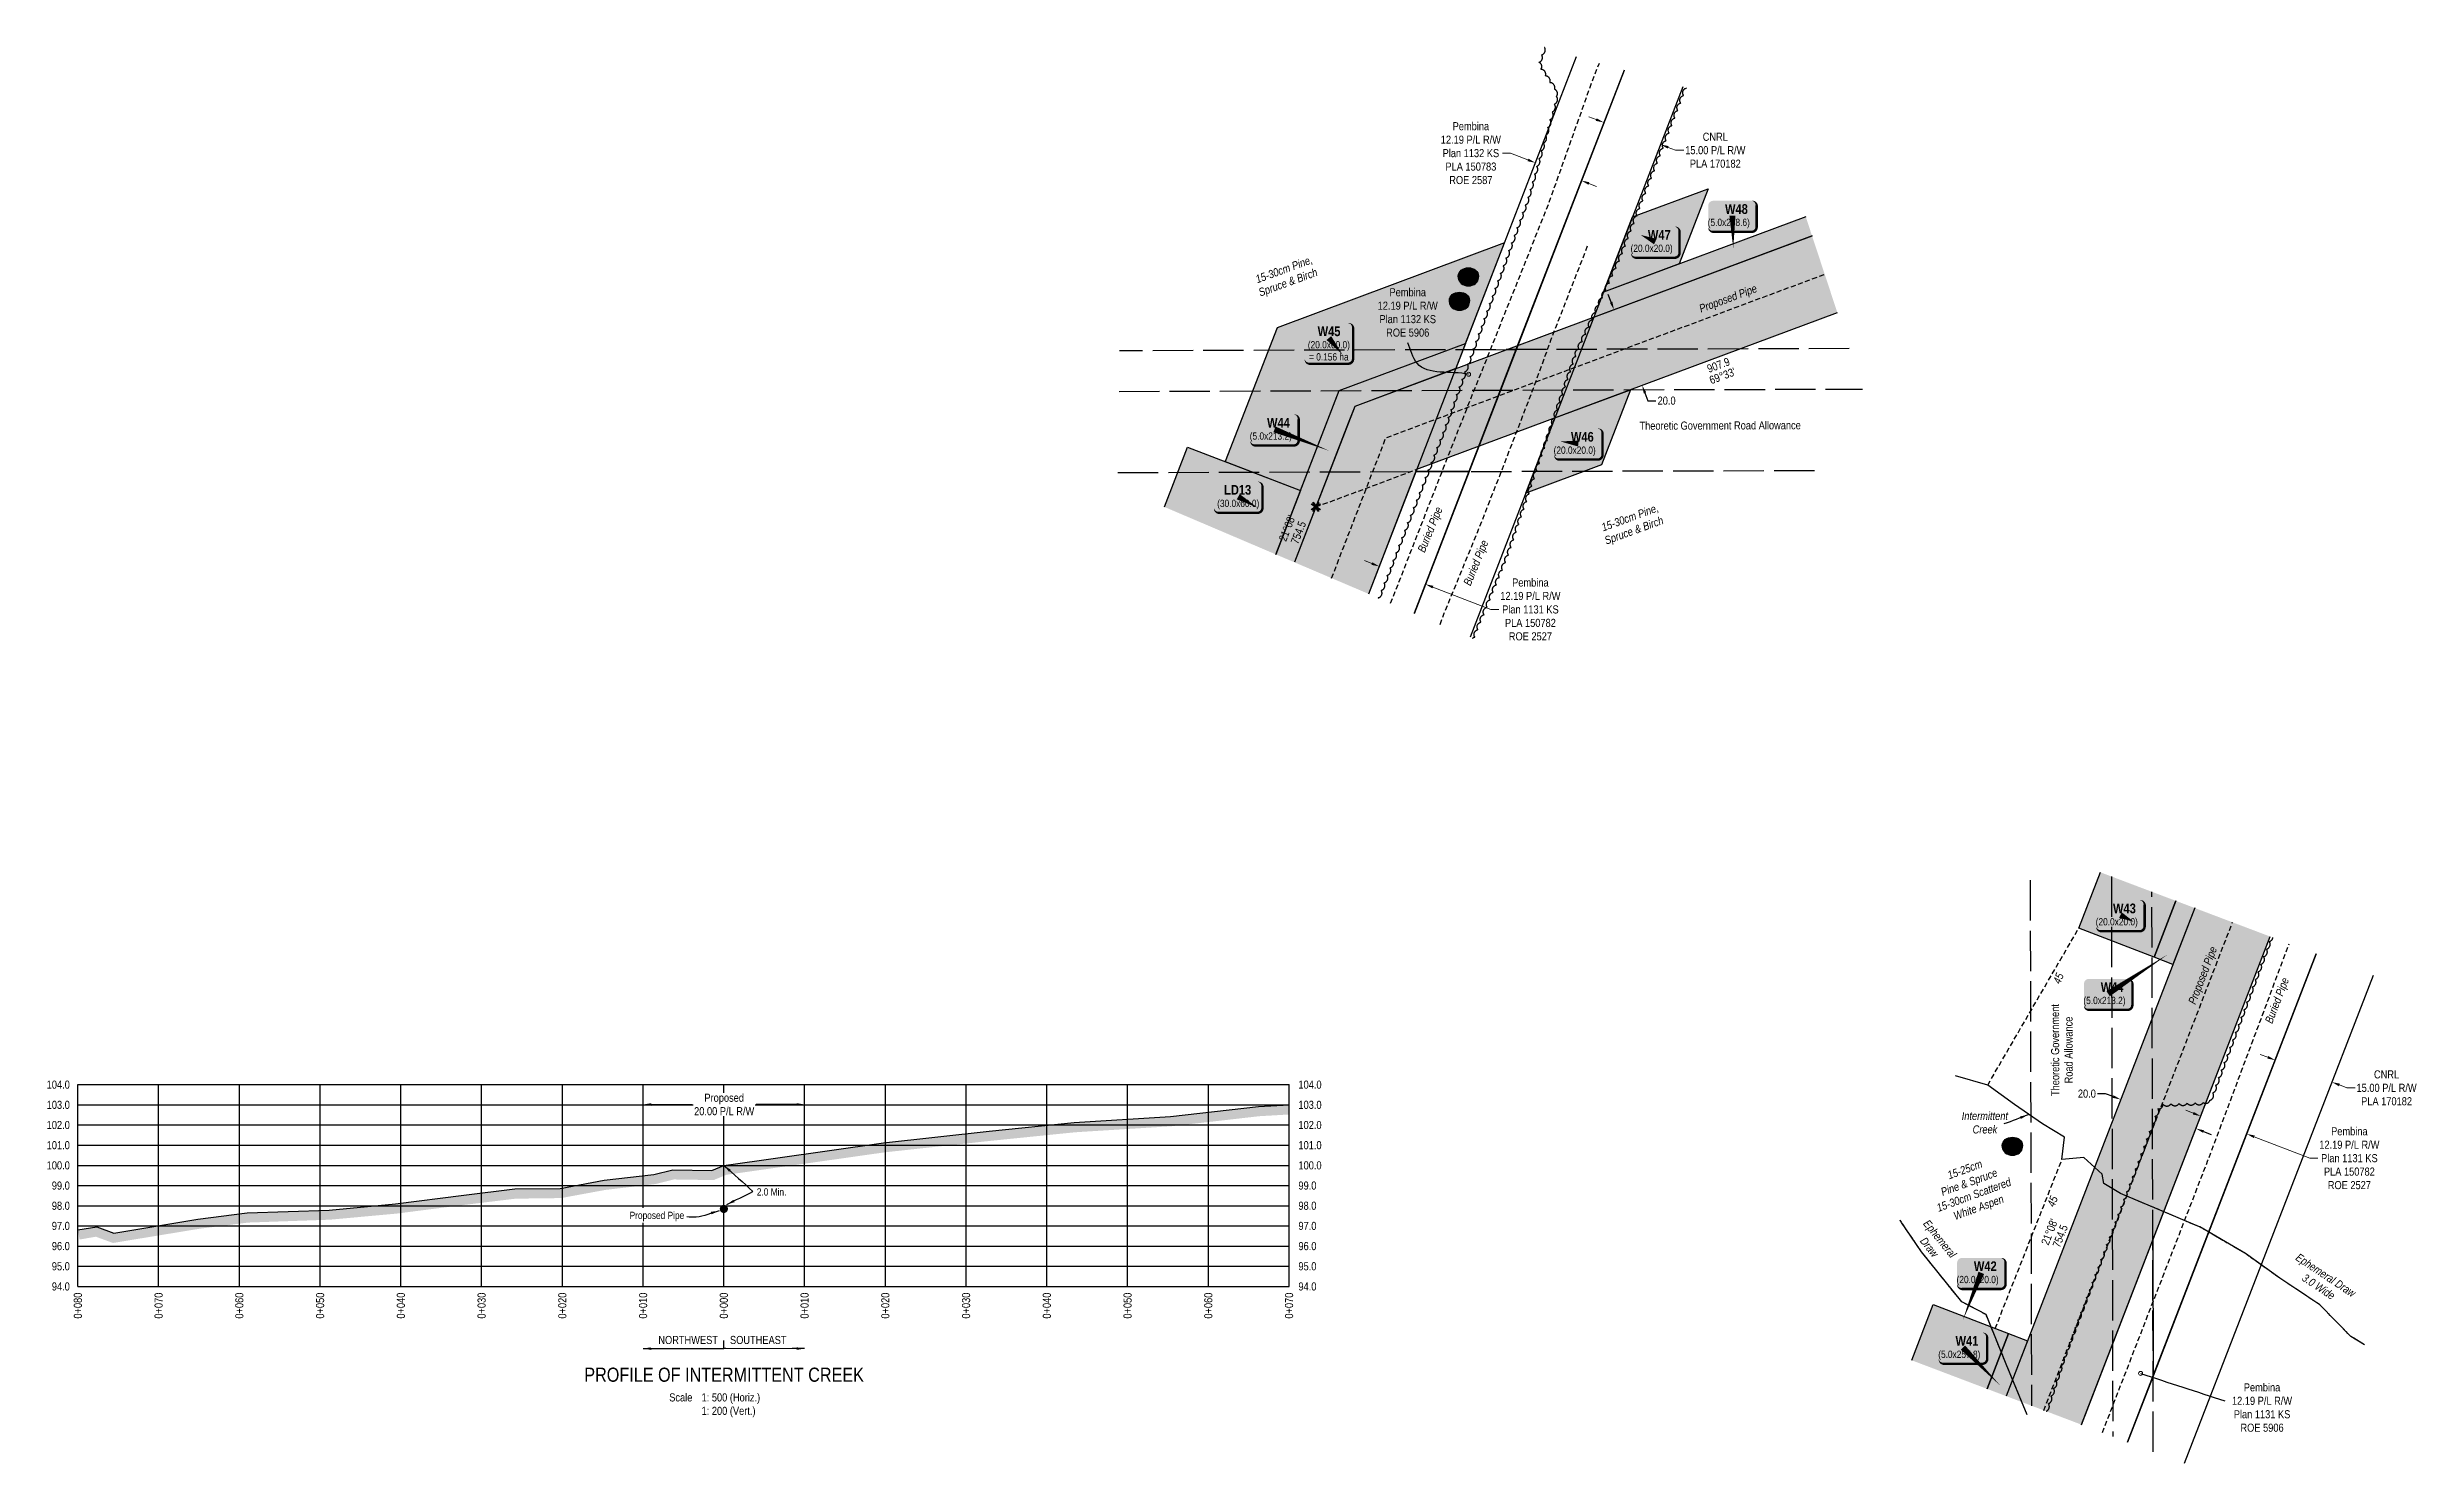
# Model space of a CAD drawing. Extents: x 507565 to 531726, y 6009554 to 6022365.
# Drawn here: x 518758 to 521692, y 6013983 to 6015737 of the extents above; entities that cross this region are included whole.
import ezdxf
from ezdxf.enums import TextEntityAlignment as Align

# ---------------------------------------------------------------- set-up
doc = ezdxf.new("R2010")
doc.units = 0
doc.header["$LTSCALE"] = 5
doc.header["$PDMODE"] = 34
doc.header["$PDSIZE"] = 0.03
for name, pattern in [('0', [1, 1, 0]), ('foc-TIELINE', [1.875, 1.25, -0.625]), ('foc-TOPO', [1, 0.2, -0.8]), ('foc-TOPO-ephemeral', [6.25, 3.125, -0.625, 0.625, -0.625, 0.625, -0.625]), ('foc-TRAV', [1.875, 1.25, -0.625]), ('foc-UNSURVEYED', [12.5, 10, -2.5]), ('UG_PIPE', [1.875, 1.25, -0.625])]:
    doc.linetypes.add(name, pattern=pattern)
doc.layers.get('Defpoints').update_dxf_attribs({"color": 9})
for name, color, linetype in [('AS-PIPE-UG', 44, 'UG_PIPE'), ('AS-PIPE-UG-T', 44, 'Continuous'), ('CG-NOTES', 7, 'Continuous'), ('DETAIL-T', 7, 'Continuous'), ('F-RW', 190, 'Continuous'), ('L-BD1', 253, 'Continuous'), ('L-DETAIL-T', 3, 'Continuous'), ('L-MON', 1, 'Continuous'), ('L-ROAD-T', 7, 'Continuous'), ('L-USEC', 7, 'foc-UNSURVEYED'), ('P-CROSSINGS', 250, 'Continuous'), ('P-CROSSINGS-GRID', 8, 'Continuous'), ('P-CROSSINGS-GROUND', 48, 'foc-TOPO'), ('P-PROPOSED', 10, 'Continuous'), ('P-PROPOSED-H', 21, 'Continuous'), ('P-TEMP-BLOCKS', 250, 'Continuous'), ('P-TEMP-H', 41, 'Continuous'), ('P-TEMP_LOG DECK', 46, 'Continuous'), ('P-TEMP_WORKSPACE', 46, 'Continuous'), ('P-TRAV', 4, 'foc-TRAV'), ('P-TXT', 4, 'Continuous'), ('S-T7', 7, 'Continuous'), ('T-BUSH', 110, '0'), ('T-BUSH-T', 110, 'Continuous'), ('T-CREEK', 160, 'Continuous'), ('T-DRAW', 143, 'foc-TOPO-ephemeral'), ('T-TIE', 201, 'foc-TIELINE'), ('T-WATER-T', 170, 'Continuous')]:
    doc.layers.add(name, color=color, linetype=linetype)
doc.layers.add('F-RW-T', color=190, linetype='Continuous', lineweight=9)
doc.layers.add('T-TIE-T', color=201, linetype='Continuous', lineweight=18)
doc.styles.add('140', font='ARIALN.TTF', dxfattribs={"height": 15})
doc.styles.add('80', font='ARIALN.TTF', dxfattribs={"height": 10})
doc.styles.add('80CG', font='ARIALN.TTF', dxfattribs={"height": 10})
doc.styles.add('80L', font='ARIALN.TTF', dxfattribs={"height": 10})
doc.styles.add('BOLD', font='ARIALNB.TTF')
doc.styles.add('Crossing', font='ARIALN.TTF', dxfattribs={"height": 10})
doc.styles.add('foc-LtypeFont', font='ARIALN.TTF', dxfattribs={"height": 7.349999999999999})
doc.styles.get("Standard").update_dxf_attribs({"font": 'ARIALN.TTF'})
doc.linetypes.add('foc-TOPO-flowdirection-NOLINE', pattern='A,0,[">",foc-LtypeFont,S=0.3,R=0,X=0,Y=-0.945],-20,[">",foc-LtypeFont,S=0.3,R=0,X=0,Y=-0.945],0', length=20)
doc.dimstyles.new('Compass 5 000', dxfattribs={"dimscale": 5, "dimtxt": 9, "dimasz": 2, "dimexe": 0.2, "dimexo": 0.0625, "dimgap": 0.5, "dimtad": 0, "dimtih": 1, "dimtoh": 1, "dimzin": 0, "dimdsep": 46, "dimtxsty": '80CG', "dimcen": 0.1, "dimse1": 1, "dimse2": 1, "dimclrd": 256, "dimclrt": 256, "dimaunit": 1, "dimadec": 4, "dimazin": 0, "dimtfac": 0.06, "dimtofl": 0, "dimtmove": 0, "dimatfit": 1, "dimfxl": 0.2, "dimtolj": 1, "dimtzin": 0, "dimlwd": -1, "dimarcsym": 0})

msp = doc.modelspace()

# ---------------------------------------------------------------- texts
at = {"style": '80'}
for s, p in [('0+080', (518795.2395570711, 6014194.351409021)), ('0+070', (518895.2395570704, 6014194.351409021)), ('0+060', (518995.2395570711, 6014194.351409021)), ('0+050', (519095.2395570711, 6014194.351409021)), ('0+040', (519195.2395570711, 6014194.351409021)), ('0+030', (519295.2395570711, 6014194.351409021)), ('0+020', (519395.2395570711, 6014194.351409021)), ('0+010', (519495.2395570704, 6014194.351409021)), ('0+000', (519595.2395570704, 6014194.351409021)), ('0+010', (519695.2395570711, 6014194.351409021)), ('0+020', (519795.2395570711, 6014194.351409021)), ('0+030', (519895.2395570711, 6014194.351409021)), ('0+040', (519995.2395570711, 6014194.351409021)), ('0+050', (520095.2395570711, 6014194.351409021)), ('0+060', (520195.2395570704, 6014194.351409021)), ('0+070', (520295.2395570711, 6014194.351409021))]:
    msp.add_text(s, height=9.99999999999998, rotation=90, dxfattribs=at).set_placement(p, align=Align.MIDDLE_RIGHT)
at = {"insert": (519636.070667835, 6014323.582897383), "char_height": 8.99999999999998, "attachment_point": 1, "style": '80L'}
msp.add_mtext_dynamic_manual_height_columns('2.0 Min.', width=45.31074281709881, gutter_width=45, heights=[0], dxfattribs=at)
at = {"layer": 'AS-PIPE-UG-T', "attachment_point": 1, "style": '80L'}
for s, width, insert, char_height, rotation in [('\\pi0.34636;{\\fArial Narrow|b0|i1|c0|p34;Proposed Pipe}', 74.96357435197817, (520801.6315586662, 6015417.493099979), 9.994589999999983, 20.453242059132947), ('\\pi0.31478;{\\fArial Narrow|b0|i1|c0|p34;Buried Pipe}', 59.03587994542974, (520453.8218880632, 6015113.890945821), 9.99458999999999, 67.73954307022414), ('\\pi0.31478;{\\fArial Narrow|b0|i1|c0|p34;Buried Pipe}', 59.03587994542974, (520510.5706444235, 6015072.746459692), 9.99458999999999, 67.73954307022414), ('\\pi0.34636;{\\fArial Narrow|b0|i1|c0|p34;Proposed Pipe}', 74.96357435197817, (521408.2444932383, 6014553.907040325), 9.994589999999983, 68.87209389545511), ('\\pi0.31478;{\\fArial Narrow|b0|i1|c0|p34;Buried Pipe}', 59.03587994542998, (521503.3018033439, 6014530.191058225), 9.994589999999983, 69.09953522709365)]:
    msp.add_mtext_dynamic_manual_height_columns(s, width=width, gutter_width=50.00000000000011, heights=[0], dxfattribs=dict(at, insert=insert, char_height=char_height, rotation=rotation))
at = {"layer": 'DETAIL-T', "insert": (519527.6709876334, 6014069.565395267), "char_height": 9.99999999999998, "attachment_point": 1, "style": '80L'}
msp.add_mtext_dynamic_manual_height_columns('Scale^I1: 500 (Horiz.)\\P^I1: 200 (Vert.)', width=217.105102964415, gutter_width=45, heights=[0], dxfattribs=at)
at = {"layer": 'F-RW-T', "char_height": 9.99458999999999, "width": 74.45942279631642, "attachment_point": 5, "style": '80CG'}
for s, insert in [('\\A1;Pembina\\P12.19 P/L R/W\\PPlan 1132 KS\\PROE 5906', (520442.2002902058, 6015408.621690225)), ('\\A1;Pembina\\P12.19 P/L R/W\\PPlan 1131 KS\\PROE 5906', (521500.1990755883, 6014051.950213701))]:
    msp.add_mtext(s, dxfattribs=dict(at, insert=insert))
at = {"layer": 'L-BD1', "color": 5, "style": '80L'}
for s, p in [('907.9', (520826.9827133134, 6015343.448012115)), ("69%%d33'", (520831.9595796242, 6015330.103588278))]:
    msp.add_text(s, height=9.994589999999969, rotation=20.45320000000425, dxfattribs=at).set_placement(p, align=Align.MIDDLE)
at = {"layer": 'L-BD1', "color": 5}
for s, p in [("21%%d08'", (521236.9882538588, 6014269.604805067)), ('754.5', (521250.2715912548, 6014264.467121402))]:
    msp.add_text(s, height=9.994589999999965, rotation=68.85469746371938, dxfattribs=at).set_placement(p, align=Align.MIDDLE_CENTER)
at = {"layer": 'L-BD1', "color": 5, "insert": (520288.1622971779, 6015143.178712035), "char_height": 9.994589999999965, "width": 33.96749522560974, "attachment_point": 2, "rotation": 68.85469746371994, "line_spacing_factor": 0.9000000000000024, "bg_fill": 1, "box_fill_scale": 1.15, "bg_fill_color": 41, "bg_fill_transparency": 0}
msp.add_mtext("21%%d08' 754.5", dxfattribs=at)
at = {"layer": 'L-DETAIL-T', "insert": (519595.6072195874, 6014101.439049891), "char_height": 17.49999999999996, "width": 384.9018921499161, "attachment_point": 2, "rotation": 1.836388900086242e-07, "style": '140'}
msp.add_mtext('PROFILE OF INTERMITTENT CREEK', dxfattribs=at)
at = {"layer": 'L-ROAD-T', "style": '80L'}
msp.add_text('Theoretic Government Road Allowance', height=9.994679999999882, rotation=0.1815834162303608, dxfattribs=at).set_placement((520829.1086451025, 6015268.612958102), align=Align.MIDDLE_CENTER)
at = {"layer": 'L-ROAD-T', "insert": (521238.9558837059, 6014494.840857649), "char_height": 9.994679999999882, "width": 113.9547598968608, "attachment_point": 2, "rotation": 90.14136302786135, "style": '80L'}
msp.add_mtext('Theoretic Government Road Allowance', dxfattribs=at)
at = {"layer": 'S-T7', "style": '80'}
for s, p in [('104.0', (518785.3266058185, 6014452.019569982)), ('103.0', (518785.3266058185, 6014427.019569982)), ('102.0', (518785.3266058185, 6014402.019569982)), ('101.0', (518785.3266058185, 6014377.019569982)), ('100.0', (518785.3266058185, 6014352.019569982)), ('99.0', (518785.3266058185, 6014327.019569982)), ('98.0', (518785.3266058185, 6014302.019569982)), ('97.0', (518785.3266058185, 6014277.019569982)), ('96.0', (518785.3266058185, 6014252.019569982)), ('95.0', (518785.3266058185, 6014227.019569982)), ('94.0', (518785.3266058185, 6014202.019569982))]:
    msp.add_text(s, height=9.99999999999998, dxfattribs=at).set_placement(p, align=Align.MIDDLE_RIGHT)
for s, p in [('104.0', (520306.8571569783, 6014452.019569982)), ('103.0', (520306.8571569783, 6014427.019569982)), ('102.0', (520306.8571569783, 6014402.019569982)), ('101.0', (520306.8571569783, 6014377.019569982)), ('99.0', (520306.8571569783, 6014327.019569982)), ('100.0', (520306.8571569783, 6014352.019569982)), ('98.0', (520306.8571569783, 6014302.019569982)), ('97.0', (520306.8571569783, 6014277.019569982)), ('96.0', (520306.8571569783, 6014252.019569982)), ('95.0', (520306.8571569783, 6014227.019569982)), ('94.0', (520306.8571569783, 6014202.019569982))]:
    msp.add_text(s, height=9.99999999999998, dxfattribs=at).set_placement(p, align=Align.MIDDLE_LEFT)
at = {"layer": 'T-BUSH-T', "attachment_point": 1, "rotation": 20.000000000000146, "style": '80L'}
for s, width, insert, char_height in [('\\pi5.8097;{\\fArial Narrow|b0|i1|c0|p34;15-30cm Pine, \\P\\pi3.6621;Spruce & Birch}', 82.5904572451187, (520247.1492485734, 6015452.124742369), 9.99458999999999), ('\\pi5.8092;{\\fArial Narrow|b0|i1|c0|p34;15-30cm Pine, \\P\\pi3.6617;Spruce & Birch}', 82.5904572451187, (520675.6252247564, 6015144.757678113), 9.99471379999975), ('\\pi27.398;{\\fArial Narrow|b0|i1|c0|p34;15-25cm\\P\\pi12.55;Pine & Spruce\\P\\pi0.92553;15-30cm Scattered \\P\\pi17.124;White Aspen}', 97.45415562590522, (521083.7828472886, 6014334.698793478), 9.99458999999999)]:
    msp.add_mtext_dynamic_manual_height_columns(s, width=width, gutter_width=50.00084546121528, heights=[0], dxfattribs=dict(at, insert=insert, char_height=char_height))
at = {"layer": 'T-TIE-T', "char_height": 9.99458999999999, "width": 13.01928290545702, "attachment_point": 2, "rotation": 68.46455841598274, "style": '80L'}
for insert in [(521243.3013195194, 6014585.536381687), (521236.0479858784, 6014309.264491946)]:
    msp.add_mtext('{\\fArial Narrow|b0|i1|c0|p34;45}', dxfattribs=dict(at, insert=insert))
at = {"layer": 'T-WATER-T', "insert": (521124.4906942785, 6014418.221327263), "char_height": 9.999999999999796, "attachment_point": 1, "style": '80L'}
msp.add_mtext_dynamic_manual_height_columns('\\pi3.7918;{\\fArial Narrow|b0|i1|c0|p34;Intermittent \\P\\pi17.332;Creek}', width=64.7869025727492, gutter_width=50.02706464197105, heights=[0], dxfattribs=at)
at = {"layer": 'T-WATER-T', "insert": (521098.9616705955, 6014271.900327651), "char_height": 9.99458999999999, "attachment_point": 1, "rotation": 308.9001343730198, "style": '80L'}
msp.add_mtext_dynamic_manual_height_columns('\\pi-17.863;{\\fArial Narrow|b0|i1|c0|p34;Ephemeral \\P\\pi-3.6039;Draw}', width=19.57170698379188, gutter_width=50.02706464197105, heights=[0], dxfattribs=at)

# ---------------------------------------------------------------- blocks, each defined once
blk = doc.blocks.new('*D354')
at = {"transparency": 16777216}
for p, q in [((519505.3266058192, 6014427.391214962), (519556.1542460456, 6014427.391214962)), ((519685.3266058192, 6014427.391214962), (519635.2333729215, 6014427.391214962))]:
    blk.add_line(p, q, dxfattribs=at)
for points in [[(519505.3266058192, 6014429.057881629), (519505.3266058192, 6014425.724548295), (519495.3266058192, 6014427.391214962)], [(519685.3266058192, 6014429.057881629), (519685.3266058192, 6014425.724548295), (519695.3266058192, 6014427.391214962)]]:
    blk.add_solid(points, dxfattribs=at)
at = {"layer": 'Defpoints', "color": 0, "transparency": 16777216}
for p in [(519695.3266058192, 6014427.391214962), (519495.3266058192, 6014411.752978683), (519695.3266058192, 6014411.752978683)]:
    blk.add_point(p, dxfattribs=at)
at = {"transparency": 16777216, "insert": (519595.6938094835, 6014427.391214962), "char_height": 10, "attachment_point": 5, "style": '80CG', "bg_fill": 3, "box_fill_scale": 1.1, "bg_fill_color": 256, "bg_fill_true_color": 13158600, "bg_fill_transparency": 0}
blk.add_mtext('\\A1;Proposed\\P20.00 P/L R/W', dxfattribs=at)
blk = doc.blocks.new('PLIA')
at = {"color": 255, "const_width": 1}
blk.add_lwpolyline([(-0.5, 0, 1), (0.5, 0, 1)], format="xyb", close=True, dxfattribs=at)
blk = doc.blocks.new('PLIAA')
blk.add_blockref('PLIA', (0, 0))
blk = doc.blocks.new('PLIB')
at = {"color": 1}
blk.add_circle((0, 0), 0.8, dxfattribs=at)
blk = doc.blocks.new('PLIBB')
blk.add_blockref('PLIB', (0, 0))
blk = doc.blocks.new('PLICC')
for name in ['PLIAA', 'PLIBB']:
    blk.add_blockref(name, (0, 0))
blk = doc.blocks.new('PLI')
blk.add_blockref('PLICC', (0, 0))
blk = doc.blocks.new('*U520')
at = {"true_color": 0xff8aff}
h = blk.add_hatch(color=211, dxfattribs=at)
edge = h.paths.add_edge_path()
edge.add_line((-23.99999999999998, -20), (23.99999999999998, -20))
edge.add_arc((23.99999999999998, -14), 6, 270, 360)
edge.add_line((29.99999999999998, -14), (29.99999999999998, 12.5))
edge.add_arc((23.99999999999998, 12.5), 6, 0, 90)
edge.add_line((23.99999999999998, 18.5), (-23.99999999999998, 18.5))
edge.add_arc((-23.99999999999998, 12.5), 6, 90, 180)
edge.add_line((-29.99999999999998, 12.5), (-29.99999999999998, -14))
edge.add_arc((-23.99999999999998, -14), 6, 180, 270)
at = {"color": 250, "flags": 128}
blk.add_lwpolyline([(-23.99999999999998, -20, 3, 3, 0), (23.99999999999998, -20, 3, 3, 0.414213562373095), (29.99999999999998, -14, 3, 3, 0), (29.99999999999998, 12.5, 3, 0, 0.414213562373095), (23.99999999999998, 18.5, 0, 0, 0), (-23.99999999999998, 18.5, 0, 0, 0.414213562373095), (-29.99999999999998, 12.5, 0, 0, 0), (-29.99999999999998, -14, 0, 3, 0.414213562373095)], format="xyseb", close=True, dxfattribs=at)
at = {"flags": 128}
blk.add_lwpolyline([(-22.87180991333117, -58.4558700508009, 0, 7.5, 0), (-3.398394867633905e-15, 0, 0, 0, 0)], format="xyseb", dxfattribs=at)
at = {"color": 250}
for tag, p, height, style in [('TEMP_AREA_W1_001', (-9.212824010914055, 2.244292974654144), 12, 'BOLD'), ('ENTER_TEXT_001', (-30.65586630286495, -12.77706553451505), 9, '80')]:
    blk.add_attdef(tag, p, '', height=height, dxfattribs=dict(at, style=style))
blk = doc.blocks.new('*U519')
at = {"true_color": 0xff8aff}
h = blk.add_hatch(color=211, dxfattribs=at)
edge = h.paths.add_edge_path()
edge.add_line((-23.99999999999998, -20), (23.99999999999998, -20))
edge.add_arc((23.99999999999998, -14), 6, 270, 360)
edge.add_line((29.99999999999998, -14), (29.99999999999998, 12.5))
edge.add_arc((23.99999999999998, 12.5), 6, 0, 90)
edge.add_line((23.99999999999998, 18.5), (-23.99999999999998, 18.5))
edge.add_arc((-23.99999999999998, 12.5), 6, 90, 180)
edge.add_line((-29.99999999999998, 12.5), (-29.99999999999998, -14))
edge.add_arc((-23.99999999999998, -14), 6, 180, 270)
at = {"color": 250, "flags": 128}
blk.add_lwpolyline([(-23.99999999999998, -20, 3, 3, 0), (23.99999999999998, -20, 3, 3, 0.414213562373095), (29.99999999999998, -14, 3, 3, 0), (29.99999999999998, 12.5, 3, 0, 0.414213562373095), (23.99999999999998, 18.5, 0, 0, 0), (-23.99999999999998, 18.5, 0, 0, 0.414213562373095), (-29.99999999999998, 12.5, 0, 0, 0), (-29.99999999999998, -14, 0, 3, 0.414213562373095)], format="xyseb", close=True, dxfattribs=at)
at = {"flags": 128}
blk.add_lwpolyline([(16.53570895578685, -8.363792674498917, 0, 7.5, 0), (-3.398394867633905e-15, 0, 0, 0, 0)], format="xyseb", dxfattribs=at)
at = {"color": 250}
for tag, p, height, style in [('TEMP_AREA_W1_001', (-9.212824010914055, 2.244292974654144), 12, 'BOLD'), ('ENTER_TEXT_001', (-30.65586630286495, -12.77706553451505), 9, '80')]:
    blk.add_attdef(tag, p, '', height=height, dxfattribs=dict(at, style=style))
blk = doc.blocks.new('*U521')
at = {"true_color": 0xff8aff}
h = blk.add_hatch(color=211, dxfattribs=at)
edge = h.paths.add_edge_path()
edge.add_line((-23.99999999999998, -20), (23.99999999999998, -20))
edge.add_arc((23.99999999999998, -14), 6, 270, 360)
edge.add_line((29.99999999999998, -14), (29.99999999999998, 12.5))
edge.add_arc((23.99999999999998, 12.5), 6, 0, 90)
edge.add_line((23.99999999999998, 18.5), (-23.99999999999998, 18.5))
edge.add_arc((-23.99999999999998, 12.5), 6, 90, 180)
edge.add_line((-29.99999999999998, 12.5), (-29.99999999999998, -14))
edge.add_arc((-23.99999999999998, -14), 6, 180, 270)
at = {"color": 250, "flags": 128}
blk.add_lwpolyline([(-23.99999999999998, -20, 3, 3, 0), (23.99999999999998, -20, 3, 3, 0.414213562373095), (29.99999999999998, -14, 3, 3, 0), (29.99999999999998, 12.5, 3, 0, 0.414213562373095), (23.99999999999998, 18.5, 0, 0, 0), (-23.99999999999998, 18.5, 0, 0, 0.414213562373095), (-29.99999999999998, 12.5, 0, 0, 0), (-29.99999999999998, -14, 0, 3, 0.414213562373095)], format="xyseb", close=True, dxfattribs=at)
at = {"flags": 128}
blk.add_lwpolyline([(46.1702314785283, -46.96236225764669, 0, 7.5, 0), (-3.398394867633905e-15, 0, 0, 0, 0)], format="xyseb", dxfattribs=at)
at = {"color": 250}
for tag, p, height, style in [('TEMP_AREA_W1_001', (-9.212824010914055, 2.244292974654144), 12, 'BOLD'), ('ENTER_TEXT_001', (-30.65586630286495, -12.77706553451505), 9, '80')]:
    blk.add_attdef(tag, p, '', height=height, dxfattribs=dict(at, style=style))
blk = doc.blocks.new('*U518')
at = {"true_color": 0xff8aff}
h = blk.add_hatch(color=211, dxfattribs=at)
edge = h.paths.add_edge_path()
edge.add_line((-23.99999999999998, -20), (23.99999999999998, -20))
edge.add_arc((23.99999999999998, -14), 6, 270, 360)
edge.add_line((29.99999999999998, -14), (29.99999999999998, 12.5))
edge.add_arc((23.99999999999998, 12.5), 6, 0, 90)
edge.add_line((23.99999999999998, 18.5), (-23.99999999999998, 18.5))
edge.add_arc((-23.99999999999998, 12.5), 6, 90, 180)
edge.add_line((-29.99999999999998, 12.5), (-29.99999999999998, -14))
edge.add_arc((-23.99999999999998, -14), 6, 180, 270)
at = {"flags": 128}
blk.add_lwpolyline([(73.73929757375242, 48.74083228886659, 0, 7.500000000000002, 0), (-3.398394867633904e-15, 0, 0, 0, 0)], format="xyseb", dxfattribs=at)
at = {"color": 250, "flags": 128}
blk.add_lwpolyline([(-23.99999999999998, -20, 3, 3, 0), (23.99999999999998, -20, 3, 3, 0.414213562373095), (29.99999999999998, -14, 3, 3, 0), (29.99999999999998, 12.5, 3, 0, 0.414213562373095), (23.99999999999998, 18.5, 0, 0, 0), (-23.99999999999998, 18.5, 0, 0, 0.414213562373095), (-29.99999999999998, 12.5, 0, 0, 0), (-29.99999999999998, -14, 0, 3, 0.414213562373095)], format="xyseb", close=True, dxfattribs=at)
at = {"color": 250}
for tag, p, height, style in [('TEMP_AREA_W1_001', (-9.212824010914055, 2.244292974654144), 12, 'BOLD'), ('ENTER_TEXT_001', (-30.65586630286495, -12.77706553451505), 9, '80')]:
    blk.add_attdef(tag, p, '', height=height, dxfattribs=dict(at, style=style))
blk = doc.blocks.new('*D393')
at = {"layer": 'Defpoints', "color": 0, "transparency": 16777216}
for p in [(521586.6952899578, 6014455.216106241), (521496.0686736694, 6014428.856962415), (521566.0336596926, 6014401.796109523)]:
    blk.add_point(p, dxfattribs=at)
at = {"layer": 'F-RW-T', "transparency": 16777216}
for p, q in [((521507.403619518, 6014485.884306884), (521498.0769351015, 6014489.491654635)), ((521596.0219743743, 6014451.608758491), (521605.348658791, 6014448.001410739)), ((521605.348658791, 6014448.001410739), (521615.348658791, 6014448.001410739))]:
    blk.add_line(p, q, dxfattribs=at)
for points in [[(521508.0048441433, 6014487.438754288), (521506.8023948928, 6014484.329859481), (521516.7303039345, 6014482.276959133)], [(521596.6231989996, 6014453.163205894), (521595.4207497491, 6014450.054311087), (521586.6952899578, 6014455.216106241)]]:
    blk.add_solid(points, dxfattribs=at)
at = {"layer": 'F-RW-T', "transparency": 16777216, "insert": (521654.4346069493, 6014448.001410739), "char_height": 10, "attachment_point": 5, "style": '80CG'}
blk.add_mtext('\\A1;CNRL\\P15.00 P/L R/W\\PPLA 170182', dxfattribs=at)
blk = doc.blocks.new('xing2')
h = blk.add_hatch(color=50)
h.dxf.hatch_style = 1
edge = h.paths.add_edge_path()
edge.add_ellipse((0, 0), major_axis=(-12.5, 0), ratio=0.8162973455633619, start_angle=0, end_angle=360)
h = blk.add_hatch(color=250)
h.dxf.hatch_style = 1
edge = h.paths.add_edge_path()
edge.add_ellipse((0, -2.047489049626165), major_axis=(-12.5, 0), ratio=0.8162973455633619, start_angle=0, end_angle=180)
edge.add_line((12.5, -2.047489049626165), (12.5, 0))
edge.add_ellipse((0, 0), major_axis=(-12.5, 0), ratio=0.8162973455633619, start_angle=0, end_angle=180, ccw=False)
edge.add_line((-12.5, 0), (-12.5, -2.047489049626165))
at = {"color": 250}
blk.add_ellipse((0, 0), major_axis=(-12.5, 0), ratio=0.8162973455633619, dxfattribs=at)
blk.add_ellipse((0, -2.047489049626165), major_axis=(-12.5, 0), ratio=0.8162973455633619, start_param=0, end_param=3.141592653589793, dxfattribs=at)
at = {"color": 250, "style": 'Crossing'}
blk.add_attdef('CROSSING', text='', height=9, dxfattribs=at).set_placement((0.08916442567715421, 0.0199513138486509), align=Align.MIDDLE_CENTER)
at = {"color": 250, "style": 'Crossing', "flags": 1}
for tag, p in [('DESCRIPTION', (0.08916442567715421, -25.770021277247)), ('OWNER', (0.08916442567715421, -12.49201765665748)), ('LOCATION', (0.08916442567715421, -39.30337514164421)), ('DWG_REF', (0.08916442567715421, -52.83672900604233))]:
    blk.add_attdef(tag, text='', height=9, dxfattribs=at).set_placement(p, align=Align.MIDDLE_CENTER)
blk = doc.blocks.new('*D394')
at = {"layer": 'Defpoints', "color": 0, "transparency": 16777216}
for p in [(521433.4291868999, 6014436.548102198), (521481.2254793155, 6014391.023508741), (521490.3218410702, 6014414.564258302)]:
    blk.add_point(p, dxfattribs=at)
at = {"layer": 'F-RW-T', "transparency": 16777216}
for p, q in [((521415.004986628, 6014416.611715076), (521405.6771481109, 6014420.216077516)), ((521490.5533178325, 6014387.419146299), (521559.264999239, 6014360.868321773)), ((521559.264999239, 6014360.868321773), (521569.2649992392, 6014360.868321773))]:
    blk.add_line(p, q, dxfattribs=at)
for points in [[(521415.6057137016, 6014418.166354829), (521414.4042595546, 6014415.057075323), (521424.3328251448, 6014413.007352635)], [(521491.1540449061, 6014388.973786052), (521489.9525907591, 6014385.864506546), (521481.2254793155, 6014391.023508741)]]:
    blk.add_solid(points, dxfattribs=at)
at = {"layer": 'F-RW-T', "transparency": 16777216, "insert": (521608.3509473975, 6014360.868321773), "char_height": 10, "attachment_point": 5, "style": '80CG'}
blk.add_mtext('\\A1;Pembina\\P12.19 P/L R/W\\PPlan 1131 KS\\PPLA 150782\\PROE 2527', dxfattribs=at)
blk = doc.blocks.new('*D395')
at = {"layer": 'Defpoints', "color": 0, "transparency": 16777216}
for p in [(521322.2550482166, 6014426.140265211), (521325.1447107762, 6014433.616911233), (521415.4809388721, 6014390.109220678)]:
    blk.add_point(p, dxfattribs=at)
at = {"layer": 'P-TXT', "transparency": 16777216}
for p, q in [((521306.4895521281, 6014440.826977529), (521296.4895521281, 6014440.826977529)), ((521315.8171314541, 6014437.221944381), (521306.4895521281, 6014440.826977529)), ((521427.698180754, 6014393.980833554), (521437.025760076, 6014390.375800407))]:
    blk.add_line(p, q, dxfattribs=at)
for points in [[(521316.4179703121, 6014438.776540935), (521315.2162925962, 6014435.667347827), (521325.1447107762, 6014433.616911233)], [(521428.2990196119, 6014395.535430108), (521427.097341896, 6014392.426237), (521418.3706014317, 6014397.5858667)]]:
    blk.add_solid(points, dxfattribs=at)
at = {"layer": 'P-TXT', "transparency": 16777216, "insert": (521283.2835494003, 6014440.82697753), "char_height": 10, "attachment_point": 5, "style": '80CG'}
blk.add_mtext('\\A1;20.0', dxfattribs=at)
blk = doc.blocks.new('*U473')
at = {"true_color": 0xff8aff}
h = blk.add_hatch(color=211, dxfattribs=at)
edge = h.paths.add_edge_path()
edge.add_line((-23.99999999999998, -20), (23.99999999999998, -20))
edge.add_arc((23.99999999999998, -14), 6, 270, 360)
edge.add_line((29.99999999999998, -14), (29.99999999999998, 12.5))
edge.add_arc((23.99999999999998, 12.5), 6, 0, 90)
edge.add_line((23.99999999999998, 18.5), (-23.99999999999998, 18.5))
edge.add_arc((-23.99999999999998, 12.5), 6, 90, 180)
edge.add_line((-29.99999999999998, 12.5), (-29.99999999999998, -14))
edge.add_arc((-23.99999999999998, -14), 6, 180, 270)
at = {"color": 250, "flags": 128}
blk.add_lwpolyline([(-23.99999999999998, -20, 3, 3, 0), (23.99999999999998, -20, 3, 3, 0.414213562373095), (29.99999999999998, -14, 3, 3, 0), (29.99999999999998, 12.5, 3, 0, 0.414213562373095), (23.99999999999998, 18.5, 0, 0, 0), (-23.99999999999998, 18.5, 0, 0, 0.414213562373095), (-29.99999999999998, 12.5, 0, 0, 0), (-29.99999999999998, -14, 0, 3, 0.414213562373095)], format="xyseb", close=True, dxfattribs=at)
at = {"flags": 128}
blk.add_lwpolyline([(0.9701068145289927, -40.66043142403877, 0, 7.5, 0), (-3.398394867633905e-15, 0, 0, 0, 0)], format="xyseb", dxfattribs=at)
at = {"color": 250}
for tag, p, height, style in [('TEMP_AREA_W1_001', (-9.212824010914055, 2.244292974654144), 12, 'BOLD'), ('ENTER_TEXT_001', (-30.65586630286495, -12.77706553451505), 9, '80')]:
    blk.add_attdef(tag, p, '', height=height, dxfattribs=dict(at, style=style))
blk = doc.blocks.new('*U522')
at = {"true_color": 0xff8aff}
h = blk.add_hatch(color=211, dxfattribs=at)
edge = h.paths.add_edge_path()
edge.add_line((-23.99999999999998, -20), (23.99999999999998, -20))
edge.add_arc((23.99999999999998, -14), 6, 270, 360)
edge.add_line((29.99999999999998, -14), (29.99999999999998, 12.5))
edge.add_arc((23.99999999999998, 12.5), 6, 0, 90)
edge.add_line((23.99999999999998, 18.5), (-23.99999999999998, 18.5))
edge.add_arc((-23.99999999999998, 12.5), 6, 90, 180)
edge.add_line((-29.99999999999998, 12.5), (-29.99999999999998, -14))
edge.add_arc((-23.99999999999998, -14), 6, 180, 270)
at = {"color": 250, "flags": 128}
blk.add_lwpolyline([(-23.99999999999998, -20, 3, 3, 0), (23.99999999999998, -20, 3, 3, 0.414213562373095), (29.99999999999998, -14, 3, 3, 0), (29.99999999999998, 12.5, 3, 0, 0.414213562373095), (23.99999999999998, 18.5, 0, 0, 0), (-23.99999999999998, 18.5, 0, 0, 0.414213562373095), (-29.99999999999998, 12.5, 0, 0, 0), (-29.99999999999998, -14, 0, 3, 0.414213562373095)], format="xyseb", close=True, dxfattribs=at)
at = {"flags": 128}
blk.add_lwpolyline([(23.99411804276258, -13.70955711498326, 0, 7.5, 0), (-3.398394867633904e-15, 0, 0, 0, 0)], format="xyseb", dxfattribs=at)
at = {"color": 250}
for tag, p, height, style in [('TEMP_AREA_W1_001', (-9.212824010914055, 2.244292974654144), 12, 'BOLD'), ('ENTER_TEXT_001', (-30.65586630286495, -12.77706553451505), 9, '80')]:
    blk.add_attdef(tag, p, '', height=height, dxfattribs=dict(at, style=style))
blk = doc.blocks.new('*U526')
at = {"true_color": 0xff8aff}
h = blk.add_hatch(color=211, dxfattribs=at)
edge = h.paths.add_edge_path()
edge.add_line((-23.99999999999998, -20), (23.99999999999998, -20))
edge.add_arc((23.99999999999998, -14), 6, 270, 360)
edge.add_line((29.99999999999998, -14), (29.99999999999998, 12.5))
edge.add_arc((23.99999999999998, 12.5), 6, 0, 90)
edge.add_line((23.99999999999998, 18.5), (-23.99999999999998, 18.5))
edge.add_arc((-23.99999999999998, 12.5), 6, 90, 180)
edge.add_line((-29.99999999999998, 12.5), (-29.99999999999998, -14))
edge.add_arc((-23.99999999999998, -14), 6, 180, 270)
at = {"color": 250, "flags": 128}
blk.add_lwpolyline([(-23.99999999999998, -20, 3, 3, 0), (23.99999999999998, -20, 3, 3, 0.414213562373095), (29.99999999999998, -14, 3, 3, 0), (29.99999999999998, 12.5, 3, 0, 0.414213562373095), (23.99999999999998, 18.5, 0, 0, 0), (-23.99999999999998, 18.5, 0, 0, 0.414213562373095), (-29.99999999999998, 12.5, 0, 0, 0), (-29.99999999999998, -14, 0, 3, 0.414213562373095)], format="xyseb", close=True, dxfattribs=at)
at = {"flags": 128}
blk.add_lwpolyline([(68.19793329004403, -26.76677353482164, 0, 7.500000000000002, 0), (-3.398394867633905e-15, 0, 0, 0, 0)], format="xyseb", dxfattribs=at)
at = {"color": 250}
for tag, p, height, style in [('TEMP_AREA_W1_001', (-9.212824010914055, 2.244292974654144), 12, 'BOLD'), ('ENTER_TEXT_001', (-30.65586630286495, -12.77706553451505), 9, '80')]:
    blk.add_attdef(tag, p, '', height=height, dxfattribs=dict(at, style=style))
blk = doc.blocks.new('*U523')
at = {"true_color": 0xff8aff}
h = blk.add_hatch(color=211, dxfattribs=at)
edge = h.paths.add_edge_path()
edge.add_line((-23.99999999999999, -31.82067962549627), (23.99999999999998, -31.82067962549627))
edge.add_arc((23.99999999999998, -25.82067962549627), 6, 270, 360)
edge.add_line((29.99999999999998, -25.82067962549627), (29.99999999999998, 12.5))
edge.add_arc((23.99999999999998, 12.5), 6, 0, 90)
edge.add_line((23.99999999999998, 18.5), (-23.99999999999998, 18.5))
edge.add_arc((-23.99999999999998, 12.5), 6, 90, 180)
edge.add_line((-29.99999999999998, 12.5), (-29.99999999999999, -25.82067962549627))
edge.add_arc((-23.99999999999999, -25.82067962549627), 6, 180, 270)
at = {"color": 250, "flags": 128}
blk.add_lwpolyline([(-23.99999999999999, -31.82067962549627, 3, 3, 0), (23.99999999999998, -31.82067962549627, 3, 3, 0.414213562373095), (29.99999999999998, -25.82067962549627, 3, 3, 0), (29.99999999999998, 12.5, 3, 0, 0.414213562373095), (23.99999999999998, 18.5, 0, 0, 0), (-23.99999999999998, 18.5, 0, 0, 0.414213562373095), (-29.99999999999998, 12.5, 0, 0, 0), (-29.99999999999999, -25.82067962549627, 0, 3, 0.414213562373095)], format="xyseb", close=True, dxfattribs=at)
at = {"flags": 128}
blk.add_lwpolyline([(16.97168791927168, -20.55897469290631, 0, 7.5, 0), (-3.398394867633904e-15, -3.944304526105059e-31, 0, 0, 0)], format="xyseb", dxfattribs=at)
at = {"color": 250}
for tag, p, height, style in [('TEMP_AREA_W1_001', (-9.212824010914055, 2.244292974654144), 12, 'BOLD'), ('ENTER_TEXT_001', (-30.65586630286495, -12.77706553451505), 9, '80')]:
    blk.add_attdef(tag, p, '', height=height, dxfattribs=dict(at, style=style))
blk = doc.blocks.new('*U525')
at = {"true_color": 0xff8aff}
h = blk.add_hatch(color=211, dxfattribs=at)
edge = h.paths.add_edge_path()
edge.add_line((-23.99999999999998, -20), (23.99999999999998, -20))
edge.add_arc((23.99999999999998, -14), 6, 270, 360)
edge.add_line((29.99999999999998, -14), (29.99999999999998, 12.5))
edge.add_arc((23.99999999999998, 12.5), 6, 0, 90)
edge.add_line((23.99999999999998, 18.5), (-23.99999999999998, 18.5))
edge.add_arc((-23.99999999999998, 12.5), 6, 90, 180)
edge.add_line((-29.99999999999998, 12.5), (-29.99999999999998, -14))
edge.add_arc((-23.99999999999998, -14), 6, 180, 270)
at = {"color": 250, "flags": 128}
blk.add_lwpolyline([(-23.99999999999998, -20, 3, 3, 0), (23.99999999999998, -20, 3, 3, 0.414213562373095), (29.99999999999998, -14, 3, 3, 0), (29.99999999999998, 12.5, 3, 0, 0.414213562373095), (23.99999999999998, 18.5, 0, 0, 0), (-23.99999999999998, 18.5, 0, 0, 0.414213562373095), (-29.99999999999998, 12.5, 0, 0, 0), (-29.99999999999998, -14, 0, 3, 0.414213562373095)], format="xyseb", close=True, dxfattribs=at)
at = {"flags": 128}
blk.add_lwpolyline([(-18.22763450151368, 8.354039625728952, 0, 7.5, 0), (-3.398394867633905e-15, 0, 0, 0, 0)], format="xyseb", dxfattribs=at)
at = {"color": 250}
for tag, p, height, style in [('TEMP_AREA_W1_001', (-9.212824010914055, 2.244292974654144), 12, 'BOLD'), ('ENTER_TEXT_001', (-30.65586630286495, -12.77706553451505), 9, '80')]:
    blk.add_attdef(tag, p, '', height=height, dxfattribs=dict(at, style=style))
blk = doc.blocks.new('*U524')
at = {"true_color": 0xff8aff}
h = blk.add_hatch(color=211, dxfattribs=at)
edge = h.paths.add_edge_path()
edge.add_line((-23.99999999999998, -20), (23.99999999999998, -20))
edge.add_arc((23.99999999999998, -14), 6, 270, 360)
edge.add_line((29.99999999999998, -14), (29.99999999999998, 12.5))
edge.add_arc((23.99999999999998, 12.5), 6, 0, 90)
edge.add_line((23.99999999999998, 18.5), (-23.99999999999998, 18.5))
edge.add_arc((-23.99999999999998, 12.5), 6, 90, 180)
edge.add_line((-29.99999999999998, 12.5), (-29.99999999999998, -14))
edge.add_arc((-23.99999999999998, -14), 6, 180, 270)
at = {"color": 250, "flags": 128}
blk.add_lwpolyline([(-23.99999999999998, -20, 3, 3, 0), (23.99999999999998, -20, 3, 3, 0.414213562373095), (29.99999999999998, -14, 3, 3, 0), (29.99999999999998, 12.5, 3, 0, 0.414213562373095), (23.99999999999998, 18.5, 0, 0, 0), (-23.99999999999998, 18.5, 0, 0, 0.414213562373095), (-29.99999999999998, 12.5, 0, 0, 0), (-29.99999999999998, -14, 0, 3, 0.414213562373095)], format="xyseb", close=True, dxfattribs=at)
at = {"flags": 128}
blk.add_lwpolyline([(-21.87377268892096, 2.412090349130437, 0, 7.499999999999999, 0), (-3.398394867633905e-15, 0, 0, 0, 0)], format="xyseb", dxfattribs=at)
at = {"color": 250}
for tag, p, height, style in [('TEMP_AREA_W1_001', (-9.212824010914055, 2.244292974654144), 12, 'BOLD'), ('ENTER_TEXT_001', (-30.65586630286495, -12.77706553451505), 9, '80')]:
    blk.add_attdef(tag, p, '', height=height, dxfattribs=dict(at, style=style))
blk = doc.blocks.new('TEMP')
h = blk.add_hatch(color=255)
h.dxf.hatch_style = 1
h.paths.add_polyline_path([(-5.274162218071865e-10, 0.2514284397220763), (-0.6656854269836916, 1.152061669657268), (-0.6656854269836914, 0.6656854303339061), (-1.152061663105632, 0.6656854303339061), (-0.2514284404497631, 5.273246284076549e-10), (-1.152061661774314, -0.665685419564579), (-0.6656854224511335, -0.6656854195645793), (-0.6656854224511335, -1.152061655686338), (-5.273248504522599e-10, -0.2514284436956583), (0.6656854183820542, -1.152061663420681), (0.6656854183820542, -0.6656854208922597), (1.152061656810019, -0.6656854053035203), (0.2514284429676993, 5.273251835191672e-10), (1.152061671303363, 0.6656854258011662), (0.6656854287749412, 0.6656854258011663), (0.6656854131859291, 1.15206166422904)])
h.paths.add_polyline_path([(0.5656854229146121, 0.8485281473411305), (0.5656854319800914, 0.5656854258011663), (0.8485281444547581, 0.5656854258011663), (0.08318903393992505, -1.110223024625157e-16), (0.8485281399220184, -0.5656854150320215), (0.5656854183820542, -0.5656854240973189), (0.5656854183820542, -0.8485281365719858), (1.110223024625157e-16, -0.08318903609469996), (-0.5656854224511336, -0.848528132039064), (-0.5656854224511336, -0.5656854195645794), (-0.8485281349258003, -0.5656854195645796), (-0.08318903284889523, 0), (-0.8485281394583577, 0.5656854303339061), (-0.5656854269836913, 0.5656854303339061), (-0.5656854269836913, 0.8485281428085727), (0, 0.08318903069412065)], flags=16)
h = blk.add_hatch(color=1)
h.dxf.hatch_style = 1
h.paths.add_polyline_path([(0, 0.08318903069412048), (-0.5656854269836913, 0.8485281428085726), (-0.5656854269836911, 0.5656854303339061), (-0.8485281394583579, 0.5656854303339061), (-0.08318903284889523, 0), (-0.8485281349258, -0.5656854195645791), (-0.5656854224511336, -0.5656854195645792), (-0.5656854224511336, -0.8485281320390639), (1.110223024625157e-16, -0.08318903609469996), (0.5656854183820542, -0.8485281365719854), (0.5656854183820542, -0.5656854240973188), (0.8485281399220186, -0.5656854150320215), (0.08318903393992516, -5.551115123125783e-17), (0.8485281444547583, 0.5656854258011663), (0.5656854319800915, 0.5656854258011663), (0.5656854229146121, 0.8485281473411305)])
at = {"color": 1}
for p, q in [((-0.0831890328488953, 0), (0.0831890339399252, 0)), ((0, 0.0831890306941205), (0, -0.08318903609469999))]:
    blk.add_line(p, q, dxfattribs=at)
at = {"color": 255, "flags": 128}
blk.add_lwpolyline([(-0.251428440449763, 5.27325e-10), (-1.152061663105632, 0.6656854303339061), (-0.6656854269836914, 0.6656854303339061), (-0.6656854269836914, 1.152061669657268), (-5.274159999999999e-10, 0.2514284397220763), (0.6656854131859291, 1.15206166422904), (0.6656854287749412, 0.6656854258011663), (1.152061671303363, 0.6656854258011663), (0.2514284429676991, 5.27325e-10), (1.152061656810019, -0.6656854053035204), (0.6656854183820542, -0.6656854208922596), (0.6656854183820542, -1.152061663420681), (-5.27325e-10, -0.2514284436956586), (-0.6656854224511335, -1.152061655686338), (-0.6656854224511335, -0.6656854195645793), (-1.152061661774314, -0.6656854195645793)], close=True, dxfattribs=at)
at = {"color": 1, "flags": 128}
blk.add_lwpolyline([(-0.0831890328488953, 0), (-0.8485281394583578, 0.5656854303339061), (-0.5656854269836913, 0.5656854303339061), (-0.5656854269836913, 0.8485281428085727), (0, 0.0831890306941205), (0.5656854229146121, 0.8485281473411305), (0.5656854319800914, 0.5656854258011663), (0.8485281444547581, 0.5656854258011663), (0.0831890339399252, 0), (0.8485281399220184, -0.5656854150320214), (0.5656854183820542, -0.5656854240973189), (0.5656854183820542, -0.8485281365719856), (0, -0.08318903609469999), (-0.5656854224511335, -0.848528132039064), (-0.5656854224511335, -0.5656854195645792), (-0.8485281349258001, -0.5656854195645792)], close=True, dxfattribs=at)
blk = doc.blocks.new('*D400')
at = {"layer": 'Defpoints', "color": 0, "transparency": 16777216}
for p in [(520635.3207750162, 6015684.094919289), (520692.100484302, 6015662.136506326), (520600.4707948104, 6015593.980403815)]:
    blk.add_point(p, dxfattribs=at)
at = {"layer": 'F-RW-T', "transparency": 16777216}
for p, q in [((520569.4905959042, 6015605.96137395), (520559.4905959039, 6015605.961373951)), ((520591.1439624489, 6015597.587369036), (520569.4905959042, 6015605.96137395)), ((520666.577336458, 6015568.415025632), (520675.9041688195, 6015564.808060411))]:
    blk.add_line(p, q, dxfattribs=at)
for points in [[(520591.7451233191, 6015599.141841097), (520590.5428015788, 6015596.032896976), (520600.4707948104, 6015593.980403815)], [(520667.1784973282, 6015569.969497693), (520665.9761755879, 6015566.860553572), (520657.2505040965, 6015572.021990852)]]:
    blk.add_solid(points, dxfattribs=at)
at = {"layer": 'F-RW-T', "transparency": 16777216, "insert": (520520.4046477459, 6015605.961373951), "char_height": 10, "attachment_point": 5, "style": '80CG'}
blk.add_mtext('\\A1;Pembina\\P12.19 P/L R/W\\PPlan 1132 KS\\PPLA 150783\\PROE 2587', dxfattribs=at)
blk = doc.blocks.new('*D401')
at = {"layer": 'Defpoints', "color": 0, "transparency": 16777216}
for p in [(520667.5134988397, 6015598.563507534), (520755.3744414637, 6015616.789460949), (520737.8207493189, 6015571.383259322)]:
    blk.add_point(p, dxfattribs=at)
at = {"layer": 'F-RW-T', "transparency": 16777216}
for p, q in [((520675.7399271228, 6015647.575558416), (520666.4126632616, 6015651.181407672)), ((520764.7017053252, 6015613.183611693), (520774.0289691864, 6015609.577762436)), ((520774.0289691864, 6015609.577762436), (520784.0289691866, 6015609.577762436))]:
    blk.add_line(p, q, dxfattribs=at)
for points in [[(520676.340901999, 6015649.130102393), (520675.1389522466, 6015646.021014438), (520685.0671909843, 6015643.969709159)], [(520765.3026802014, 6015614.73815567), (520764.100730449, 6015611.629067715), (520755.3744414637, 6015616.789460949)]]:
    blk.add_solid(points, dxfattribs=at)
at = {"layer": 'F-RW-T', "transparency": 16777216, "insert": (520823.1149173446, 6015609.577762435), "char_height": 10, "attachment_point": 5, "style": '80CG'}
blk.add_mtext('\\A1;CNRL\\P15.00 P/L R/W\\PPLA 170182', dxfattribs=at)
blk = doc.blocks.new('*D402')
at = {"layer": 'Defpoints', "color": 0, "transparency": 16777216}
for p in [(520798.4600168245, 6015449.615188198), (520833.3855355971, 6015355.969730173), (520732.5161892616, 6015318.350027911)]:
    blk.add_point(p, dxfattribs=at)
at = {"layer": 'P-TXT', "transparency": 16777216}
for p, q in [((520694.0962422411, 6015421.365062833), (520690.6018139934, 6015430.734639729)), ((520736.0106175095, 6015308.980451015), (520739.6062235667, 6015299.339587029)), ((520739.6062235667, 6015299.339587029), (520749.6062235667, 6015299.339587029))]:
    blk.add_line(p, q, dxfattribs=at)
for points in [[(520695.6578383902, 6015421.947467541), (520692.534646092, 6015420.782658125), (520697.590670489, 6015411.995485936)], [(520737.5722136586, 6015309.562855722), (520734.4490213604, 6015308.398046307), (520732.5161892616, 6015318.350027911)]]:
    blk.add_solid(points, dxfattribs=at)
at = {"layer": 'P-TXT', "transparency": 16777216, "insert": (520762.8122262952, 6015299.339587029), "char_height": 10, "attachment_point": 5, "style": '80CG'}
blk.add_mtext('\\A1;20.0', dxfattribs=at)
blk = doc.blocks.new('*D403')
at = {"layer": 'Defpoints', "color": 0, "transparency": 16777216}
for p in [(520417.3368126843, 6015120.326571275), (520474.1539743908, 6015098.371898361), (520463.9638212614, 6015072.000493036)]:
    blk.add_point(p, dxfattribs=at)
at = {"layer": 'F-RW-T', "transparency": 16777216}
for p, q in [((520397.8188210381, 6015097.55952839), (520388.4909825211, 6015101.16389083)), ((520473.2916597784, 6015068.396130595), (520545.041563879, 6015040.671308926)), ((520545.041563879, 6015040.671308926), (520555.041563879, 6015040.671308925))]:
    blk.add_line(p, q, dxfattribs=at)
for points in [[(520398.4195481115, 6015099.114168143), (520397.2180939645, 6015096.004888637), (520407.1466595549, 6015093.95516595)], [(520473.8923868518, 6015069.950770348), (520472.6909327048, 6015066.841490842), (520463.9638212614, 6015072.000493036)]]:
    blk.add_solid(points, dxfattribs=at)
at = {"layer": 'F-RW-T', "transparency": 16777216, "insert": (520594.1275120378, 6015040.671308925), "char_height": 10, "attachment_point": 5, "style": '80CG'}
blk.add_mtext('\\A1;Pembina\\P12.19 P/L R/W\\PPlan 1131 KS\\PPLA 150782\\PROE 2527', dxfattribs=at)

# ---------------------------------------------------------------- dimensions: what is measured, and where the dimension line sits
at = {"layer": 'F-RW-T', "color": 6}
for base, p1, p2, angle, text, picture, middle in [((520600.4707948104, 6015593.980403815), (520692.1004843025, 6015662.136506326), (520635.3207750159, 6015684.094919289), 158.8570220155299, 'Pembina\\P12.19 P/L R/W\\PPlan 1132 KS\\PPLA 150783\\PROE 2587', '*D400', (520520.4046477459, 6015605.961373951)), ((520755.3744414637, 6015616.789460949), (520667.5134988396, 6015598.563507534), (520737.8207493191, 6015571.383259323), 338.8638773497757, 'CNRL\\P15.00 P/L R/W\\PPLA 170182', '*D401', (520823.1149173446, 6015609.577762435)), ((520463.9638212614, 6015072.000493036), (520417.3368126847, 6015120.326571275), (520474.1539743906, 6015098.371898361), 338.87301032364405, 'Pembina\\P12.19 P/L R/W\\PPlan 1131 KS\\PPLA 150782\\PROE 2527', '*D403', (520594.1275120378, 6015040.671308925)), ((521481.2254793155, 6014391.023508741), (521433.4291868999, 6014436.548102197), (521490.3218410706, 6014414.564258303), 338.8730103243592, 'Pembina\\P12.19 P/L R/W\\PPlan 1131 KS\\PPLA 150782\\PROE 2527', '*D394', (521608.3509473975, 6014360.868321773))]:
    dim = msp.add_linear_dim(base=base, p1=p1, p2=p2, angle=angle, text=text, dimstyle='Compass 5 000', dxfattribs=at)
    dim.commit()
    dim.dimension.update_dxf_attribs({"geometry": picture, "text_midpoint": middle, "dimtype": 161})
at = {"layer": 'F-RW-T'}
dim = msp.add_linear_dim(base=(521586.6952899578, 6014455.216106241), p1=(521496.068673669, 6014428.856962414), p2=(521566.0336596925, 6014401.796109522), angle=338.8546720708869, text='CNRL\\P15.00 P/L R/W\\PPLA 170182', dimstyle='Compass 5 000', dxfattribs=at)
dim.commit()
dim.dimension.update_dxf_attribs({"geometry": '*D393', "text_midpoint": (521654.4346069493, 6014448.001410739), "dimtype": 161})
at = {"layer": 'P-TXT', "color": 6}
for base, p1, p2, angle, picture, middle in [((520732.5161892616, 6015318.350027911), (520798.4600168244, 6015449.615188198), (520833.3855355971, 6015355.969730173), 290.45323958280204, '*D402', (520762.8122262952, 6015299.339587029)), ((521325.1447107762, 6014433.616911233), (521415.4809388719, 6014390.109220677), (521322.2550482165, 6014426.140265211), 158.86889048705996, '*D395', (521283.2835494003, 6014440.82697753))]:
    dim = msp.add_linear_dim(base=base, p1=p1, p2=p2, angle=angle, text='20.0', dimstyle='Compass 5 000', dxfattribs=at)
    dim.commit()
    dim.dimension.update_dxf_attribs({"geometry": picture, "text_midpoint": middle, "dimtype": 161})

# ---------------------------------------------------------------- hatches: boundary and pattern name
at = {"layer": 'P-CROSSINGS-GROUND'}
h = msp.add_hatch(dxfattribs=at)
h.set_pattern_fill('EARTH', color=256, scale=2.499295400000012, angle=45)
h.set_pattern_definition([(44.99999999999999, (-2264.47978893386, 114.7163254852721), (1.776356839400246e-15, 22.44431281421006), [15.87052579000008, -15.87052579000008]), (44.99999999999999, (-2268.688097586544, 118.9246341382473), (1.776356839400246e-15, 22.44431281421006), [15.87052579000008, -15.87052579000008]), (44.99999999999999, (-2272.896406239169, 123.1329427902901), (1.776356839400246e-15, 22.44431281421006), [15.87052579000008, -15.87052579000008]), (135, (-2272.896406239169, 125.9384818925832), (-22.44431281421013, 1.776356839400238e-15), [15.87052579000008, -15.87052579000008]), (135, (-2268.688097586544, 130.146790544627), (-22.44431281421013, 1.776356839400238e-15), [15.87052579000008, -15.87052579000008]), (135, (-2264.47978893386, 134.3550991976022), (-22.44431281421013, 1.776356839400238e-15), [15.87052579000008, -15.87052579000008])])
h.paths.add_polyline_path([(519794.5552221716, 6014368.160951071), (519925.2624860045, 6014382.360093863), (520030.3099526236, 6014393.007550114), (520149.4653871777, 6014400.487268657), (520258.3800127355, 6014412.909061567), (520296.0219380905, 6014415.093869573), (520295.3266058192, 6014427.073707343), (520257.3516557446, 6014424.869569959), (520148.4089102321, 6014412.444569949), (520029.3286444432, 6014404.969569957), (519924.0094320452, 6014394.294569954), (519793.0641449987, 6014380.06956995), (519595.3266058185, 6014352.019569962), (519580.2861736466, 6014345.819569943), (519531.9878786469, 6014346.569569955), (519508.4608686313, 6014340.719569949), (519446.8719045211, 6014333.494569953), (519392.4722262133, 6014323.469569962), (519336.4933507324, 6014322.744569961), (519273.1418827169, 6014315.044569955), (519188.4743771403, 6014304.169569942), (519106.6064658469, 6014296.694569952), (519005.1230992294, 6014293.119569947), (518944.0435036189, 6014285.369569957), (518839.9171587277, 6014268.21956994), (518818.7175525991, 6014275.969569953), (518795.3266058192, 6014271.975218564), (518797.3465442426, 6014260.146446491), (518817.5932292936, 6014263.603868514), (518838.7572948735, 6014255.866861162), (518945.7744286368, 6014273.492984961), (519006.0915827937, 6014281.146243622), (519107.3638540661, 6014284.713807276), (519189.7847645685, 6014292.2392992), (519274.6302191606, 6014303.137155627), (519337.2973313624, 6014310.75397619), (519393.6457100686, 6014311.483761743), (519448.6602808911, 6014321.622076696), (519510.6164219407, 6014328.890150211), (519533.3655518839, 6014334.54673004), (519582.5728647594, 6014333.78261435), (519598.5054097174, 6014340.350363058)])
at = {"layer": 'P-PROPOSED-H', "transparency": 33554687}
h = msp.add_hatch(color=256, dxfattribs=at)
h.dxf.hatch_style = 1
h.paths.add_polyline_path([(520301.9595030319, 6015099.083758766), (520393.9658029086, 6015059.897173303), (520453.6603293017, 6015214.349409211), (520974.2475532369, 6015408.504889315), (520942.9353916017, 6015503.497966051), (520376.6392387826, 6015292.295123607), (520368.5279174852, 6015271.321333537)])
h = msp.add_hatch(color=256, dxfattribs=at)
h.dxf.hatch_style = 1
h.paths.add_polyline_path([(521183.1534031532, 6014066.231888396), (521276.6080183634, 6014030.792640479), (521510.3120288682, 6014635.472987977), (521416.8386790614, 6014670.863762423)])
at = {"layer": 'P-TEMP-H'}
h = msp.add_hatch(color=256, dxfattribs=at)
h.dxf.hatch_style = 1
h.paths.add_polyline_path([(520720.7001557939, 6015527.051928718), (520814.3456138863, 6015561.977447516), (520778.2912055516, 6015468.760800279), (520684.6457474672, 6015433.835281443)])
h = msp.add_hatch(color=256, dxfattribs=at)
h.dxf.hatch_style = 1
h.paths.add_polyline_path([(520942.9353916436, 6015503.497965923), (520935.1073759418, 6015527.246160153), (520684.6457474669, 6015433.83528147), (520672.599365461, 6015402.674859713)])
h = msp.add_hatch(color=256, dxfattribs=at)
h.dxf.hatch_style = 1
h.paths.add_polyline_path([(520562.1183674019, 6015494.80931683), (520280.3561782304, 6015389.724229747), (520216.2636529891, 6015223.89327356), (520309.4889430825, 6015187.862339434), (520357.3826336591, 6015311.780947331), (520513.9125637239, 6015370.159528916)])
h = msp.add_hatch(color=256, dxfattribs=at)
h.dxf.hatch_style = 1
h.paths.add_polyline_path([(520278.9622557336, 6015108.878561924), (520301.9635669711, 6015099.082027885), (520376.6392387826, 6015292.295123469), (520501.862061223, 6015338.997570456), (520513.9126124457, 6015370.1596549), (520357.3826336646, 6015311.780947331)])
h = msp.add_hatch(color=256, dxfattribs=at)
h.dxf.hatch_style = 1
h.paths.add_polyline_path([(520624.4136426866, 6015278.032669022), (520718.0591007793, 6015312.95818782), (520682.0046924451, 6015219.741540579), (520588.3592343602, 6015184.816021773)])
h = msp.add_hatch(color=256, dxfattribs=at)
h.dxf.hatch_style = 1
h.paths.add_polyline_path([(520140.9531773321, 6015167.65828193), (520278.9621314478, 6015108.87861486), (520309.4888661749, 6015187.862369161), (520169.66373387, 6015241.943564276)])
h = msp.add_hatch(color=256, dxfattribs=at)
h.dxf.hatch_style = 1
h.paths.add_polyline_path([(521393.4913929324, 6014679.703485608), (521300.0180634889, 6014715.094252345), (521273.3043400289, 6014646.026974855), (521366.5210656683, 6014609.97276913)])
h = msp.add_hatch(color=256, dxfattribs=at)
h.dxf.hatch_style = 1
h.paths.add_polyline_path([(521416.8417401368, 6014670.862603443), (521393.4740468003, 6014679.71005318), (521366.521065653, 6014609.972769162), (521389.835752619, 6014600.988301397)])
h = msp.add_hatch(color=256, dxfattribs=at)
h.dxf.hatch_style = 1
h.paths.add_polyline_path([(521066.3189183338, 6014110.537097543), (521159.7735120979, 6014075.097857759), (521186.2811490726, 6014143.628662998), (521093.0650684187, 6014179.684536228)])
h = msp.add_hatch(color=256, dxfattribs=at)
h.dxf.hatch_style = 1
h.paths.add_polyline_path([(521159.7918852131, 6014075.090890429), (521183.1534031994, 6014066.231888379), (521209.583107033, 6014134.615492338), (521186.2812910868, 6014143.628608065)])

# ---------------------------------------------------------------- linework, layer by layer
at = {"flags": 128}
for points in [[(519495.3266058192, 6014339.178789893), (519495.3266058192, 6014452.019569982)], [(519695.3266058192, 6014366.20504033), (519695.3266058192, 6014452.019569981)]]:
    msp.add_lwpolyline(points, dxfattribs=at)
at = {"color": 3}
msp.add_lwpolyline([(518795.3266058192, 6014271.975218584), (518818.7175525991, 6014275.969569973), (518839.9171587277, 6014268.21956996), (518944.0435036189, 6014285.369569977), (519005.1230992294, 6014293.119569967), (519106.6064658469, 6014296.694569981), (519188.4743771403, 6014304.169569962), (519273.1418827169, 6014315.044569975), (519336.4933507324, 6014322.74456998), (519392.4722262133, 6014323.469569982), (519446.8719045211, 6014333.494569972), (519508.4608686313, 6014340.719569969), (519531.9878786469, 6014346.569569984), (519580.2861736466, 6014345.819569967), (519595.3266058185, 6014352.019569982), (519793.0641449987, 6014380.06956997), (519924.0094320452, 6014394.294569983), (520029.3286444432, 6014404.969569976), (520148.4089102321, 6014412.444569978), (520257.3516557446, 6014424.869569979), (520295.3266058192, 6014427.073707363)], dxfattribs=at)
at = {"layer": 'AS-PIPE-UG', "flags": 128}
for points in [[(520421.0767411799, 6015048.350299882), (520503.9099806112, 6015260.410385825), (520616.444980611, 6015542.425385711), (520670.5999806039, 6015694.750385821), (520679.580633175, 6015717.648671042)], [(520482.3901909503, 6015022.236167016), (520487.4699806035, 6015035.905385779), (520528.9999806113, 6015137.365385715), (520555.8249806114, 6015205.41038582), (520597.9049806109, 6015314.730385823), (520619.5249806065, 6015374.230385706), (520665.269980611, 6015491.810385888)], [(520347.9662920502, 6015079.488916118), (520415.1383798228, 6015253.317322921), (520958.5916671801, 6015456.000836842)], [(521229.9521687478, 6014048.485166618), (521463.6129302224, 6014653.154148132)], [(521302.4814619583, 6014020.981082443), (521433.2858672982, 6014358.293086236), (521533.88616481, 6014626.547375184)]]:
    msp.add_lwpolyline(points, dxfattribs=at)
at = {"layer": 'CG-NOTES'}
msp.add_line((519595.3266058185, 6014125.025205475), (519595.3266058185, 6014135.025205486), dxfattribs=at)
at = {"layer": 'F-RW', "flags": 128}
for points in [[(520710.1918945914, 6015708.914311036), (520576.2565748337, 6015362.606304539), (520517.9165444925, 6015211.626376438), (520452.6038573851, 6015211.615813578), (520510.9114626638, 6015362.399330457), (520651.4059825818, 6015725.687789)], [(520450.4185739659, 6015035.853261748), (520710.5776011553, 6015708.804256773)], [(520782.9621386807, 6015688.150661312), (520519.4264760052, 6015006.461969472)], [(521333.667892154, 6014009.154768367), (521567.339744409, 6014613.881218554)], [(521637.7207870187, 6014587.233627448), (521403.938197743, 6013982.507322703)], [(521276.6080183693, 6014030.792640489), (521364.9339691132, 6014259.325161086), (521365.349118163, 6014091.143570856), (521333.6678921552, 6014009.154768367)]]:
    msp.add_lwpolyline(points, dxfattribs=at)
at = {"layer": 'F-RW'}
for points in [[(520710.19189459, 6015708.914311036), (520576.2565748346, 6015362.606304547), (520517.9165444925, 6015211.626376438), (520452.6038573851, 6015211.615813578), (520510.9114626638, 6015362.399330457), (520651.4059825818, 6015725.687789)], [(520393.9658361921, 6015059.897159143), (520452.5278462265, 6015211.419144023), (520517.9165444925, 6015211.626376438), (520450.0558886384, 6015036.007733775)], [(520393.9880018417, 6015059.887718528), (520452.5278057363, 6015211.419143899), (520517.9165444925, 6015211.626376438), (520450.0558886384, 6015036.007733775)], [(521276.6080403264, 6014030.792632163), (521510.3120567675, 6014635.472977425)], [(521276.8102025693, 6014030.71596952), (521510.424252136, 6014635.430498147)], [(521567.339744409, 6014613.881218554), (521333.667892154, 6014009.154768367)], [(521567.3397444094, 6014613.881218554), (521365.2632398477, 6014090.921323767), (521333.6678921552, 6014009.154768367)]]:
    msp.add_lwpolyline(points, dxfattribs=at)
msp.add_lwpolyline([(520517.9165444925, 6015211.626376438), (520452.5278051289, 6015211.419142322), (520510.9114626633, 6015362.399330457), (520576.2565748346, 6015362.606304547), (520517.9165444925, 6015211.626376438)], close=True, dxfattribs=at)
at = {"layer": 'L-USEC'}
for p, q in [((520988.9460363543, 6015363.913457063), (520085.3460270583, 6015361.05139467)), ((520084.6777326299, 6015310.853844292), (521005.4739281435, 6015313.772067552)), ((520083.338352652, 6015210.249094261), (520953.891775179, 6015213.008086198)), ((521213.0392444119, 6014705.186387368), (521214.6466245321, 6014054.289234986)), ((521313.6278088616, 6014709.941345888), (521315.3412279049, 6014016.104486113)), ((521365.5813773348, 6013997.052745256), (521363.8685976328, 6014690.919235025))]:
    msp.add_line(p, q, dxfattribs=at)
at = {"layer": 'P-CROSSINGS-GRID', "color": 8}
for p, q in [((518795.3266058193, 6014452.019569982), (520295.3266058192, 6014452.019569981)), ((518795.3266058192, 6014202.019569982), (518795.3266058192, 6014452.019569982)), ((518895.3266058192, 6014202.019569982), (518895.3266058192, 6014452.019569982)), ((518995.3266058185, 6014202.019569982), (518995.3266058186, 6014452.019569982)), ((519095.3266058192, 6014202.019569982), (519095.3266058192, 6014452.019569982)), ((519195.3266058192, 6014202.019569982), (519195.3266058192, 6014452.019569982)), ((519295.3266058192, 6014202.019569982), (519295.3266058192, 6014452.019569982)), ((519395.3266058191, 6014202.019569982), (519395.3266058192, 6014452.019569982)), ((519495.3266058191, 6014202.019569982), (519495.3266058192, 6014452.019569982)), ((519695.3266058191, 6014202.019569982), (519695.3266058192, 6014452.019569982)), ((519795.3266058191, 6014202.019569982), (519795.3266058192, 6014452.019569982)), ((519895.3266058192, 6014202.019569981), (519895.3266058192, 6014452.019569981)), ((519995.3266058192, 6014202.019569981), (519995.3266058192, 6014452.019569981)), ((520095.3266058191, 6014202.019569981), (520095.3266058192, 6014452.019569981)), ((520195.3266058185, 6014202.019569981), (520195.3266058185, 6014452.019569981)), ((520295.3266058192, 6014202.019569981), (520295.3266058192, 6014452.019569981)), ((518795.3266058193, 6014427.019569982), (520295.3266058192, 6014427.019569981)), ((518795.3266058193, 6014402.019569982), (520295.3266058192, 6014402.019569981)), ((518795.3266058193, 6014377.019569982), (520295.3266058192, 6014377.019569981)), ((518795.3266058193, 6014327.019569982), (520295.3266058192, 6014327.019569981)), ((518795.3266058193, 6014302.019569982), (520295.3266058192, 6014302.019569981)), ((518795.3266058193, 6014277.019569982), (520295.3266058192, 6014277.019569981)), ((518795.3266058193, 6014252.019569982), (520295.3266058192, 6014252.019569981)), ((518795.3266058193, 6014227.019569982), (520295.3266058192, 6014227.019569981)), ((518795.3266058193, 6014202.019569982), (520295.3266058192, 6014202.019569981))]:
    msp.add_line(p, q, dxfattribs=at)
at = {"layer": 'P-CROSSINGS-GRID'}
for p, q in [((519595.3266058185, 6014202.019569982), (519595.3266058185, 6014452.019569982)), ((518795.3266058193, 6014352.019569982), (520295.3266058192, 6014352.019569981))]:
    msp.add_line(p, q, dxfattribs=at)
at = {"layer": 'P-PROPOSED', "flags": 128}
for points in [[(520942.9353916018, 6015503.497966062), (520376.6392387826, 6015292.295123625), (520368.5279174852, 6015271.321333549), (520301.9595030312, 6015099.083758783)], [(520393.9658029088, 6015059.897173313), (520453.6603293017, 6015214.349409224), (520974.2475532373, 6015408.504889329)], [(521416.8386790612, 6014670.863762436), (521183.1534031535, 6014066.231888408)], [(521276.608018366, 6014030.79264049), (521510.3120288682, 6014635.472987989)]]:
    msp.add_lwpolyline(points, dxfattribs=at)
at = {"layer": 'P-TEMP_LOG DECK'}
msp.add_lwpolyline([(520140.9531772723, 6015167.658281967), (520169.66373387, 6015241.943564482), (520309.4888661749, 6015187.86236937), (520278.9621313873, 6015108.878614896)], dxfattribs=at)
at = {"layer": 'P-TEMP_WORKSPACE', "flags": 128}
for points in [[(520720.7001557939, 6015527.051928894), (520814.3456138863, 6015561.977447669), (520778.2912055516, 6015468.760800454), (520684.6457474672, 6015433.83528163)], [(520562.1183674019, 6015494.809316979), (520280.3561782304, 6015389.724229915), (520216.2636529891, 6015223.89327371), (520309.4889430825, 6015187.862339593), (520357.3826336591, 6015311.780947481), (520513.9125637239, 6015370.159529066)], [(520624.4136426866, 6015278.032669194), (520718.0591007793, 6015312.958187976), (520682.0046924451, 6015219.741540761), (520588.3592343602, 6015184.81602193)]]:
    msp.add_lwpolyline(points, close=True, dxfattribs=at)
for points in [[(520935.1073758989, 6015527.246160295), (520684.6457474672, 6015433.83528163), (520672.5993654607, 6015402.674859892), (520942.9353916034, 6015503.497966057)], [(520278.9622556813, 6015108.878561958), (520357.3826336591, 6015311.780947481), (520513.9126124457, 6015370.15965511), (520501.862061223, 6015338.99757062), (520376.6392387826, 6015292.295123625), (520301.9635669253, 6015099.082027922)], [(521393.4913928738, 6014679.703485641), (521366.5210656442, 6014609.972769321), (521273.3043400334, 6014646.026975019), (521300.0180634254, 6014715.094252381)], [(521416.8417400912, 6014670.862603478), (521389.835752619, 6014600.988301544), (521366.5210656442, 6014609.972769321), (521393.4740467457, 6014679.710053213)], [(521066.3189182834, 6014110.537097573), (521093.0650684187, 6014179.684536373), (521186.2811490629, 6014143.628663157), (521159.7735120144, 6014075.097857803)], [(521159.7918851487, 6014075.090890469), (521186.2812910873, 6014143.628608266), (521209.583107033, 6014134.615492491), (521183.1534031509, 6014066.231888408)]]:
    msp.add_lwpolyline(points, dxfattribs=at)
at = {"layer": 'P-TRAV'}
msp.add_line((520328.462082101, 6015167.655918439), (520453.6602348236, 6015214.349164701), dxfattribs=at)
at = {"layer": 'T-BUSH', "flags": 128}
for points in [[(520405.9005052982, 6015054.81404058, 0.0128548040054068), (520405.7330624644, 6015055.079237953, 0.52056705), (520409.3569688627, 6015064.393696154, 0.52056705), (520412.9808752618, 6015073.70815436, 0.52056705), (520416.6047816604, 6015083.022612566, 0.52056705), (520420.2286880587, 6015092.337070773, 0.52056705), (520423.8525944577, 6015101.65152898, 0.52056705), (520427.4765008565, 6015110.965987186, 0.52056705), (520431.1004072548, 6015120.280445399, 0.52056705), (520434.7243136538, 6015129.594903599, 0.52056705), (520438.3482200525, 6015138.909361806, 0.52056705), (520441.9721264511, 6015148.223820012, 0.52056705), (520445.5960328498, 6015157.538278219, 0.52056705), (520449.2199392485, 6015166.852736426, 0.52056705), (520452.8438456471, 6015176.167194632, 0.52056705), (520456.4677520458, 6015185.481652845, 0.52056705), (520460.0916584445, 6015194.796111045, 0.52056705), (520463.7155648432, 6015204.110569252, 0.52056705), (520467.3394712418, 6015213.425027458, 0.52056705), (520470.9633776401, 6015222.739485665, 0.52056705), (520474.5872840392, 6015232.053943872, 0.52056705), (520478.2111904378, 6015241.368402078, 0.52056705), (520481.8350968361, 6015250.682860291, 0.52056705), (520485.4424025185, 6015260.003559316, 0.52056705), (520488.8520727173, 6015269.398556835, 0.52056705), (520492.2617429161, 6015278.793554355, 0.52056705), (520495.6714131149, 6015288.188551876, 0.52056705), (520499.0810833137, 6015297.583549395, 0.52056705), (520502.4907535125, 6015306.978546916, 0.52056705), (520505.900423711, 6015316.373544436, 0.52056705), (520509.3100939098, 6015325.768541962, 0.52056705), (520512.7197641087, 6015335.163539477, 0.52056705), (520516.1294343075, 6015344.558536996, 0.52056705), (520519.5391045066, 6015353.953534517, 0.52056705), (520522.9487747055, 6015363.348532037, 0.52056705), (520526.3584449043, 6015372.743529556, 0.52056705), (520529.7681151031, 6015382.138527077, 0.52056705), (520533.1777853019, 6015391.533524603, 0.52056705), (520536.5874555007, 6015400.928522117, 0.52056705), (520539.9971256995, 6015410.323519638, 0.52056705), (520543.4067958984, 6015419.718517157, 0.52056705), (520546.8164660972, 6015429.113514678, 0.52056705), (520550.226136296, 6015438.508512198, 0.52056705), (520553.6358064949, 6015447.903509717, 0.52056705), (520557.0454766937, 6015457.298507244, 0.52056705), (520560.4551468925, 6015466.693504764, 0.52056705), (520563.8648170913, 6015476.088502279, 0.52056705), (520567.2744872901, 6015485.483499799, 0.52056705), (520570.684157489, 6015494.878497318, 0.52056705), (520574.0938276874, 6015504.273494839, 0.52056705), (520577.5034978862, 6015513.668492358, 0.52056705), (520580.913168085, 6015523.063489879, 0.52056705), (520584.3228382842, 6015532.458487405, 0.52056705), (520587.732508483, 6015541.853484919, 0.52056705), (520591.0589722147, 6015551.275319128, 0.52056705), (520593.7811778983, 6015560.892045474, 0.52056705), (520596.5033835816, 6015570.508771808, 0.52056705), (520599.2255892645, 6015580.125498147, 0.52056705), (520601.9477949481, 6015589.742224487, 0.52056705), (520604.6700006314, 6015599.358950825, 0.52056705), (520607.3922063143, 6015608.975677171, 0.52056705), (520610.114411998, 6015618.592403504, 0.52056705), (520612.8366176812, 6015628.209129843, 0.52056705), (520615.5588233641, 6015637.825856184, 0.52056705), (520618.2810290477, 6015647.442582523, 0.52056705), (520621.003234731, 6015657.059308868, 0.52056705), (520623.7254404139, 6015666.676035201, 0.52056705), (520626.4476460975, 6015676.29276154, 0.52056705), (520623.9874214763, 6015685.069363457, 0.52056705), (520618.3665323496, 6015693.333589658, 0.52056705), (520612.7456432233, 6015701.597815858, 0.52056705), (520607.1247540966, 6015709.862042059, 0.52056705), (520604.4913534592, 6015718.482344255, 0.52056705), (520608.0123614831, 6015727.836184736, 0.5109540152169046), (520611.6356407557, 6015737.035524017)], [(520522.6221651116, 6015005.100887194, -0.1255046278168784), (520525.3103870337, 6015006.466293594, -0.52056705), (520529.115796946, 6015015.708083715, -0.52056705), (520532.9212068582, 6015024.949873839, -0.52056705), (520536.7266167706, 6015034.191663967, -0.52056705), (520540.5320266828, 6015043.433454083, -0.52056705), (520544.3374365951, 6015052.675244206, -0.52056705), (520548.1428465073, 6015061.917034328, -0.52056705), (520551.9482564196, 6015071.15882445, -0.52056705), (520555.7536663319, 6015080.400614579, -0.52056705), (520559.5590762437, 6015089.642404695, -0.52056705), (520563.3644861564, 6015098.884194818, -0.52056705), (520567.0467157868, 6015108.17217248, -0.52056705), (520570.2557371154, 6015117.637583797, -0.52056705), (520573.4647584436, 6015127.102995113, -0.52056705), (520576.6737797722, 6015136.568406428, -0.52056705), (520579.8828011008, 6015146.033817745, -0.52056705), (520583.0918224294, 6015155.49922906, -0.52056705), (520586.3008437585, 6015164.964640376, -0.52056705), (520589.509865087, 6015174.430051692, -0.52056705), (520592.7188864156, 6015183.895463008, -0.52056705), (520595.9279077442, 6015193.360874324, -0.52056705), (520599.1369290728, 6015202.82628564, -0.52056705), (520602.3459504014, 6015212.291696956, -0.52056705), (520605.55497173, 6015221.757108272, -0.52056705), (520608.7639930586, 6015231.222519588, -0.52056705), (520611.9730143872, 6015240.687930904, -0.52056705), (520615.1820357158, 6015250.15334222, -0.52056705), (520618.3910570444, 6015259.618753536, -0.52056705), (520621.600078373, 6015269.084164852, -0.52056705), (520624.8090997016, 6015278.549576168, -0.52056705), (520628.0181210302, 6015288.014987484, -0.52056705), (520631.2271423588, 6015297.4803988, -0.52056705), (520634.4361636874, 6015306.945810116, -0.52056705), (520637.645185016, 6015316.411221432, -0.52056705), (520640.8542063443, 6015325.876632747, -0.52056705), (520644.0632276729, 6015335.342044064, -0.52056705), (520647.2722490015, 6015344.80745538, -0.52056705), (520650.4812703301, 6015354.272866695, -0.52056705), (520654.2602886052, 6015363.510830579, -0.52056705), (520658.4492516572, 6015372.585213083, -0.52056705), (520662.6382147093, 6015381.659595592, -0.52056705), (520666.8271777614, 6015390.733978089, -0.52056705), (520671.016140813, 6015399.808360592, -0.52056705), (520675.2051038654, 6015408.882743096, -0.52056705), (520679.3940669175, 6015417.957125599, -0.52056705), (520683.5830299692, 6015427.031508109, -0.52056705), (520687.7719930216, 6015436.105890606, -0.52056705), (520691.9609560737, 6015445.180273109, -0.52056705), (520696.1499191257, 6015454.254655613, -0.52056705), (520700.3388821778, 6015463.329038116, -0.52056705), (520704.5278452294, 6015472.403420625, -0.52056705), (520708.2043284075, 6015481.694840376, -0.52056705), (520711.8066555511, 6015491.017665506, -0.52056705), (520715.4089826948, 6015500.340490638, -0.52056705), (520719.0113098384, 6015509.663315768, -0.52056705), (520722.6136369821, 6015518.986140898, -0.52056705), (520726.2159641258, 6015528.30896603, -0.52056705), (520729.8182912694, 6015537.63179116, -0.52056705), (520733.4206184131, 6015546.954616291, -0.52056705), (520737.0229455568, 6015556.277441422, -0.52056705), (520740.6252727004, 6015565.600266553, -0.52056705), (520744.227599844, 6015574.923091689, -0.52056705), (520747.8299269877, 6015584.245916815, -0.52056705), (520751.432254131, 6015593.568741945, -0.52056705), (520755.0345812751, 6015602.891567081, -0.52056705), (520758.6369084183, 6015612.214392207, -0.52056705), (520762.2392355624, 6015621.537217337, -0.52056705), (520765.8415627057, 6015630.860042469, -0.52056705), (520769.4438898497, 6015640.182867599, -0.52056705), (520773.046216993, 6015649.505692729, -0.52056705), (520776.648544137, 6015658.828517861, -0.52056705), (520780.2508712803, 6015668.151342991, -0.52056705), (520783.8531984244, 6015677.474168126, -0.52056705), (520787.455525568, 6015686.796993253, -0.004324967655057818), (520787.3974633594, 6015686.885123053)], [(521232.7445819265, 6014047.426245957, 0.5049835035151248), (521235.5973150408, 6014056.8215593, 0.52056705), (521238.7362048945, 6014066.310458063, 0.52056705), (521241.8750947489, 6014075.799356828, 0.52056705), (521245.0139846025, 6014085.288255597, 0.52056705), (521248.1528744569, 6014094.777154354, 0.52056705), (521251.2917643109, 6014104.266053119, 0.52056705), (521254.4306541649, 6014113.754951882, 0.52056705), (521257.9192566673, 6014123.119795034, 0.52056705), (521261.461690885, 6014132.465542146, 0.52056705), (521265.0041251022, 6014141.811289258, 0.52056705), (521268.5465593194, 6014151.157036371, 0.52056705), (521272.0889935366, 6014160.502783483, 0.52056705), (521275.6314277538, 6014169.848530595, 0.52056705), (521279.1738619707, 6014179.194277707, 0.52056705), (521282.7162961883, 6014188.54002482, 0.52056705), (521286.2587304055, 6014197.885771938, 0.52056705), (521289.8011646227, 6014207.23151905, 0.52056705), (521293.3435988399, 6014216.577266156, 0.52056705), (521296.8860330568, 6014225.923013267, 0.52056705), (521300.4284672744, 6014235.268760379, 0.52056705), (521303.9709014916, 6014244.614507492, 0.52056705), (521307.5133357088, 6014253.960254604, 0.52056705), (521311.0557699261, 6014263.306001716, 0.52056705), (521314.5982041432, 6014272.651748829, 0.52056705), (521318.1406383601, 6014281.997495941, 0.52056705), (521321.6830725778, 6014291.343243053, 0.52056705), (521325.2255067949, 6014300.688990171, 0.52056705), (521328.7679410122, 6014310.034737277, 0.52056705), (521332.3103752294, 6014319.380484389, 0.52056705), (521335.8528094462, 6014328.726231501, 0.52056705), (521339.3952436639, 6014338.071978614, 0.52056705), (521342.937677881, 6014347.417725726, 0.52056705), (521346.4801120983, 6014356.763472838, 0.52056705), (521350.0225463155, 6014366.109219951, 0.52056705), (521353.5649805327, 6014375.454967063, 0.52056705), (521357.1074147496, 6014384.800714175, 0.52056705), (521360.6498489672, 6014394.146461293, 0.52056705), (521364.1922831844, 6014403.492208399, 0.52056705), (521367.7347174016, 6014412.837955511, 0.52056705), (521371.2771516188, 6014422.183702623, 0.52056705), (521377.4565007513, 6014427.86780586, 0.52056705), (521387.443195415, 6014428.264994693, 0.52056705), (521397.4298900783, 6014428.662183527, 0.52056705), (521407.4165847416, 6014429.059372361, 0.52056705), (521417.403279405, 6014429.456561195, 0.52056705), (521427.3899740683, 6014429.853750034, 0.52056705), (521435.6460411294, 6014432.643472371, 0.52056705), (521439.1491162573, 6014442.00404361, 0.52056705), (521442.6521913853, 6014451.364614848, 0.52056705), (521446.1552665132, 6014460.725186087, 0.52056705), (521449.6583416411, 6014470.085757325, 0.52056705), (521453.161416769, 6014479.446328565, 0.52056705), (521456.664491897, 6014488.806899804, 0.52056705), (521460.1675670248, 6014498.167471042, 0.52056705), (521463.6706421528, 6014507.528042281, 0.52056705), (521467.1737172807, 6014516.88861352, 0.52056705), (521470.6767924082, 6014526.249184758, 0.52056705), (521474.1798675365, 6014535.609755998, 0.52056705), (521477.6829426645, 6014544.970327236, 0.52056705), (521481.1860177924, 6014554.330898475, 0.52056705), (521484.6890929199, 6014563.691469714, 0.52056705), (521488.1921680482, 6014573.052040952, 0.52056705), (521491.6952431761, 6014582.412612191, 0.52056705), (521495.1983183041, 6014591.77318343, 0.52056705), (521498.7013934316, 6014601.133754669, 0.52056705), (521502.2044685599, 6014610.494325908, 0.52056705), (521505.7075436878, 6014619.854897146, 0.52056705), (521509.2106188158, 6014629.215468385, 0.2994584485738785), (521513.7131770449, 6014634.185249096)]]:
    msp.add_lwpolyline(points, format="xyb", dxfattribs=at)
at = {"layer": 'T-CREEK', "flags": 128}
msp.add_lwpolyline([(521304.2608672917, 6014329.44308628), (521302.0558672986, 6014340.998086168), (521279.4258672987, 6014361.88308617), (521252.3608672988, 6014359.17808635), (521255.4808672989, 6014386.993086169), (521228.4358672915, 6014403.483086279), (521193.6558672987, 6014427.618086281), (521160.4308672986, 6014451.52808628), (521120.3813583283, 6014462.953215149)], dxfattribs=at)
at = {"layer": 'T-CREEK', "linetype": 'foc-TOPO-flowdirection-NOLINE', "flags": 128}
msp.add_lwpolyline([(521304.2608672917, 6014329.44308628), (521302.0558672986, 6014340.998086168), (521279.4258672987, 6014361.88308617), (521252.3608672988, 6014359.17808635), (521255.4808672989, 6014386.993086169), (521228.4358672915, 6014403.483086279), (521193.6558672987, 6014427.618086281), (521160.4308672986, 6014451.52808628), (521120.3813583283, 6014462.953215149)], dxfattribs=at)
at = {"layer": 'T-DRAW', "flags": 128}
for points in [[(521627.0586271271, 6014129.735149595), (521610.0208672989, 6014140.188086165), (521571.9058672987, 6014179.103086276), (521522.3608672988, 6014212.12308628), (521479.5258672988, 6014242.753086237), (521422.9808672989, 6014275.758086348), (521422.9108672986, 6014275.728086174), (521325.0958672987, 6014317.233086167), (521304.2608672917, 6014329.54808628)], [(521202.876603325, 6014058.752585449), (521183.4258672987, 6014105.71808617), (521158.3708672986, 6014167.093086237), (521128.3008672941, 6014183.123086168), (521078.6158672987, 6014244.69808617), (521053.8358672914, 6014281.368086169), (521051.9068139194, 6014283.941942508)]]:
    msp.add_lwpolyline(points, dxfattribs=at)
at = {"layer": 'T-DRAW', "linetype": 'foc-TOPO-flowdirection-NOLINE', "flags": 128}
for points in [[(521627.0586271271, 6014129.735149595), (521610.0208672989, 6014140.188086165), (521571.9058672987, 6014179.103086276), (521522.3608672988, 6014212.12308628), (521479.5258672988, 6014242.753086237), (521422.9808672989, 6014275.758086348), (521422.9108672986, 6014275.728086174), (521325.0958672987, 6014317.233086167), (521304.2608672917, 6014329.54808628)], [(521209.4758672985, 6014042.81808628), (521183.4258672987, 6014105.71808617), (521158.3708672986, 6014167.093086237), (521128.3008672941, 6014183.123086168), (521078.6158672987, 6014244.69808617), (521053.8358672914, 6014281.368086169), (521051.9068139194, 6014283.941942508)]]:
    msp.add_lwpolyline(points, dxfattribs=at)
at = {"layer": 'T-TIE'}
for p, q in [((521160.4308672986, 6014451.52808628), (521273.3043400381, 6014646.026975011)), ((521169.8132950864, 6014149.998410213), (521252.3608672988, 6014359.17808635))]:
    msp.add_line(p, q, dxfattribs=at)

# ---------------------------------------------------------------- block references
at = {"layer": 'L-MON'}
for name, p, xscale, yscale, zscale in [('TEMP', (520328.462082101, 6015167.655918439), 4.997294999999995, 4.997294999999995, 4.997294999999995), ('PLI', (519595.3266057628, 6014298.019569982), 4.99999999999999, 4.99999999999999, 4.99999999999999)]:
    msp.add_blockref(name, p, dxfattribs=dict(at, xscale=xscale, yscale=yscale, zscale=zscale))
at = {"layer": 'P-CROSSINGS'}
for p, xscale, yscale, zscale, values in [((520517.3158179846, 6015453.751847372), 0.9994630399999951, 0.9994630399999951, 0.9994630399999951, {'CROSSING': 'X40'}), ((520506.2498319462, 6015423.535579717), 0.999459, 0.999459, 0.999459, {'CROSSING': 'X39'}), ((521191.0546157537, 6014376.746911779), 0.999459, 0.999459, 0.999459, {'CROSSING': 'X38'})]:
    msp.add_blockref('xing2', p, dxfattribs=dict(at, xscale=xscale, yscale=yscale, zscale=zscale)).add_auto_attribs(values)
at = {"layer": 'P-TEMP-BLOCKS', "xscale": 0.999459, "yscale": 0.999459, "zscale": 0.999459}
for name, p, values in [('*U473', (520844.3748853223, 6015528.515246687), {'TEMP_AREA_W1_001': 'W48', 'ENTER_TEXT_001': '(5.0x248.6)'}), ('*U525', (520748.837195686, 6015496.403736967), {'TEMP_AREA_W1_001': 'W47', 'ENTER_TEXT_001': '(20.0x20.0)'}), ('*U526', (520277.2170214354, 6015263.834839812), {'TEMP_AREA_W1_001': 'W44', 'ENTER_TEXT_001': '(5.0x213.2)'}), ('*U524', (520653.528042912, 6015246.335193118), {'TEMP_AREA_W1_001': 'W46', 'ENTER_TEXT_001': '(20.0x20.0)'}), ('*U519', (521324.8693962307, 6014662.08571805), {'TEMP_AREA_W1_001': 'W43', 'ENTER_TEXT_001': '(20.0x20.0)'}), ('*U518', (521309.6500072683, 6014564.595610445), {'TEMP_AREA_W1_001': 'W44', 'ENTER_TEXT_001': '(5.0x213.2)'}), ('*U520', (521152.5632495973, 6014218.853021944), {'TEMP_AREA_W1_001': 'W42', 'ENTER_TEXT_001': '(20.0x20.0)'}), ('*U521', (521129.8439699547, 6014126.210279762), {'TEMP_AREA_W1_001': 'W41', 'ENTER_TEXT_001': '(5.0x257.8)'})]:
    msp.add_blockref(name, p, dxfattribs=at).add_auto_attribs(values)
at = {"layer": 'P-TEMP-BLOCKS'}
ref = msp.add_blockref('*U523', (520344.5691188204, 6015376.919744035), dxfattribs=dict(at, xscale=0.999459, yscale=0.999459, zscale=0.999459))
ref.add_attrib('TEMP_AREA_W1_001', 'W45', (520330.6325970755, 6015379.265086731), dxfattribs={"layer": '0', "color": 250, "height": 11.993508, "style": 'BOLD'})
ref.add_attrib('ENTER_TEXT_001', '(20.0x60.0)', (520318.510236585, 6015364.149590893), dxfattribs={"layer": '0', "color": 250, "height": 8.995130999999997, "style": '80'})
ref.add_attrib('ENTER_TEXT_002', '= 0.156 ha', (520320.0165835567, 6015349.120890896), dxfattribs={"layer": '0', "color": 250, "height": 8.995130999999997, "style": '80'})
ref = msp.add_blockref('*U522', (520232.2936876502, 6015180.385288009), dxfattribs=dict(at, xscale=0.999459, yscale=0.999459, zscale=0.999459))
ref.add_attrib('TEMP_AREA_W1_001', 'LD13', (520214.7902017253, 6015182.894252913), dxfattribs={"layer": '0', "color": 250, "height": 11.993508, "style": 'BOLD'})
ref.add_attrib('ENTER_TEXT_001', '(30.0x60.0)', (520206.234805415, 6015167.615134867), dxfattribs={"layer": '0', "color": 250, "height": 8.995130999999997, "style": '80'})

msp.set_redraw_order([(e.dxf.handle, doc.entitydb.next_handle()) for e in msp.query("TEXT MTEXT ATTDEF DIMENSION ARC_DIMENSION")])  # texts and dimensions are drawn at this point

# ---------------------------------------------------------------- leaders
at = {"path_type": 1}
for points in [[(519595.3266057628, 6014352.019569982), (519631.3187445585, 6014319.74586244)], [(519598.8989140788, 6014303.407850752), (519631.3187445585, 6014319.74586244)]]:
    msp.add_leader(points, dimstyle='Compass 5 000', override={"dimgap": 0.5, "dimtad": 0}, dxfattribs=at)
at = {"layer": 'CG-NOTES', "path_type": 1}
for points in [[(519495.3266058192, 6014125.025205475), (519595.3266058185, 6014125.025205475)], [(519695.3266058192, 6014125.025205475), (519595.3266058185, 6014125.025205475)]]:
    msp.add_leader(points, dimstyle='Compass 5 000', override={"dimgap": 0.5, "dimtad": 0}, dxfattribs=at)
at = {"layer": 'F-RW-T', "path_type": 1}
for points in [[(520517.555752706, 6015332.068303132), (520453.7615868982, 6015345.653733187), (520442.2002902058, 6015371.071996692)], [(521349.8026078606, 6014094.229953407), (521454.0891129344, 6014060.259820975)]]:
    msp.add_leader(points, dimstyle='Compass 5 000', override={"dimasz": 1, "dimldrblk": 'DotBlank'}, dxfattribs=at)
at = {"layer": 'T-WATER-T', "path_type": 1}
msp.add_leader([(521210.4318122955, 6014414.677922225), (521180.6418256179, 6014403.300473328)], dimstyle='Compass 5 000', override={"dimgap": 0.5, "dimtad": 0}, dxfattribs=at)

# ---------------------------------------------------------------- next in the draw order: texts
at = {"insert": (519478.5944311463, 6014294.543285265), "char_height": 8.99999999999998, "attachment_point": 1, "style": '80L', "bg_fill": 3, "box_fill_scale": 1.5, "bg_fill_color": 256, "bg_fill_transparency": 0}
msp.add_mtext_dynamic_manual_height_columns('Proposed Pipe', width=67.27690313778992, gutter_width=45, heights=[0], dxfattribs=at)
at = {"color": 3, "insert": (519587.9589084005, 6014140.706033532), "char_height": 9.99999999999998, "width": 78.43131763458207, "attachment_point": 3, "style": '80', "bg_fill": 2}
msp.add_mtext('NORTHWEST', dxfattribs=at)
at = {"layer": 'T-WATER-T', "insert": (521545.5785542195, 6014244.258403425), "char_height": 9.99458999999999, "attachment_point": 1, "rotation": 326.3179393644863, "style": '80L', "bg_fill": 2}
msp.add_mtext_dynamic_manual_height_columns('\\pi0.9622;{\\fArial Narrow|b0|i1|c0|p34;Ephemeral Draw\\P\\pi21.49;3.0 Wide}', width=87.25338180125247, gutter_width=50.02706464197105, heights=[0], dxfattribs=at)

# ---------------------------------------------------------------- next in the draw order: dimensions: what is measured, and where the dimension line sits
at = {"color": 6}
dim = msp.add_linear_dim(base=(519695.3266058192, 6014427.391214962), p1=(519495.3266058192, 6014411.752978683), p2=(519695.3266058192, 6014411.752978683), angle=0, text='Proposed\\P20.00 P/L R/W', dimstyle='Compass 5 000', override={"dimtfill": 1}, dxfattribs=at)
dim.commit()
dim.dimension.update_dxf_attribs({"geometry": '*D354', "text_midpoint": (519595.6938094835, 6014427.391214962), "dimtype": 161})

# ---------------------------------------------------------------- next in the draw order: texts
at = {"color": 3, "insert": (519602.9166249836, 6014140.706033532), "char_height": 9.99999999999998, "width": 71.79644458273454, "attachment_point": 1, "style": '80', "bg_fill": 2}
msp.add_mtext('SOUTHEAST', dxfattribs=at)

# ---------------------------------------------------------------- next in the draw order: leaders
at = {"path_type": 1}
msp.add_leader([(519589.3243874794, 6014295.565016937), (519560.9937464082, 6014288.00988801), (519549.6459382876, 6014288.105895346)], dimstyle='Compass 5 000', override={"dimgap": 0.5, "dimtad": 0}, dxfattribs=at)

doc.saveas('drawing.dxf')
